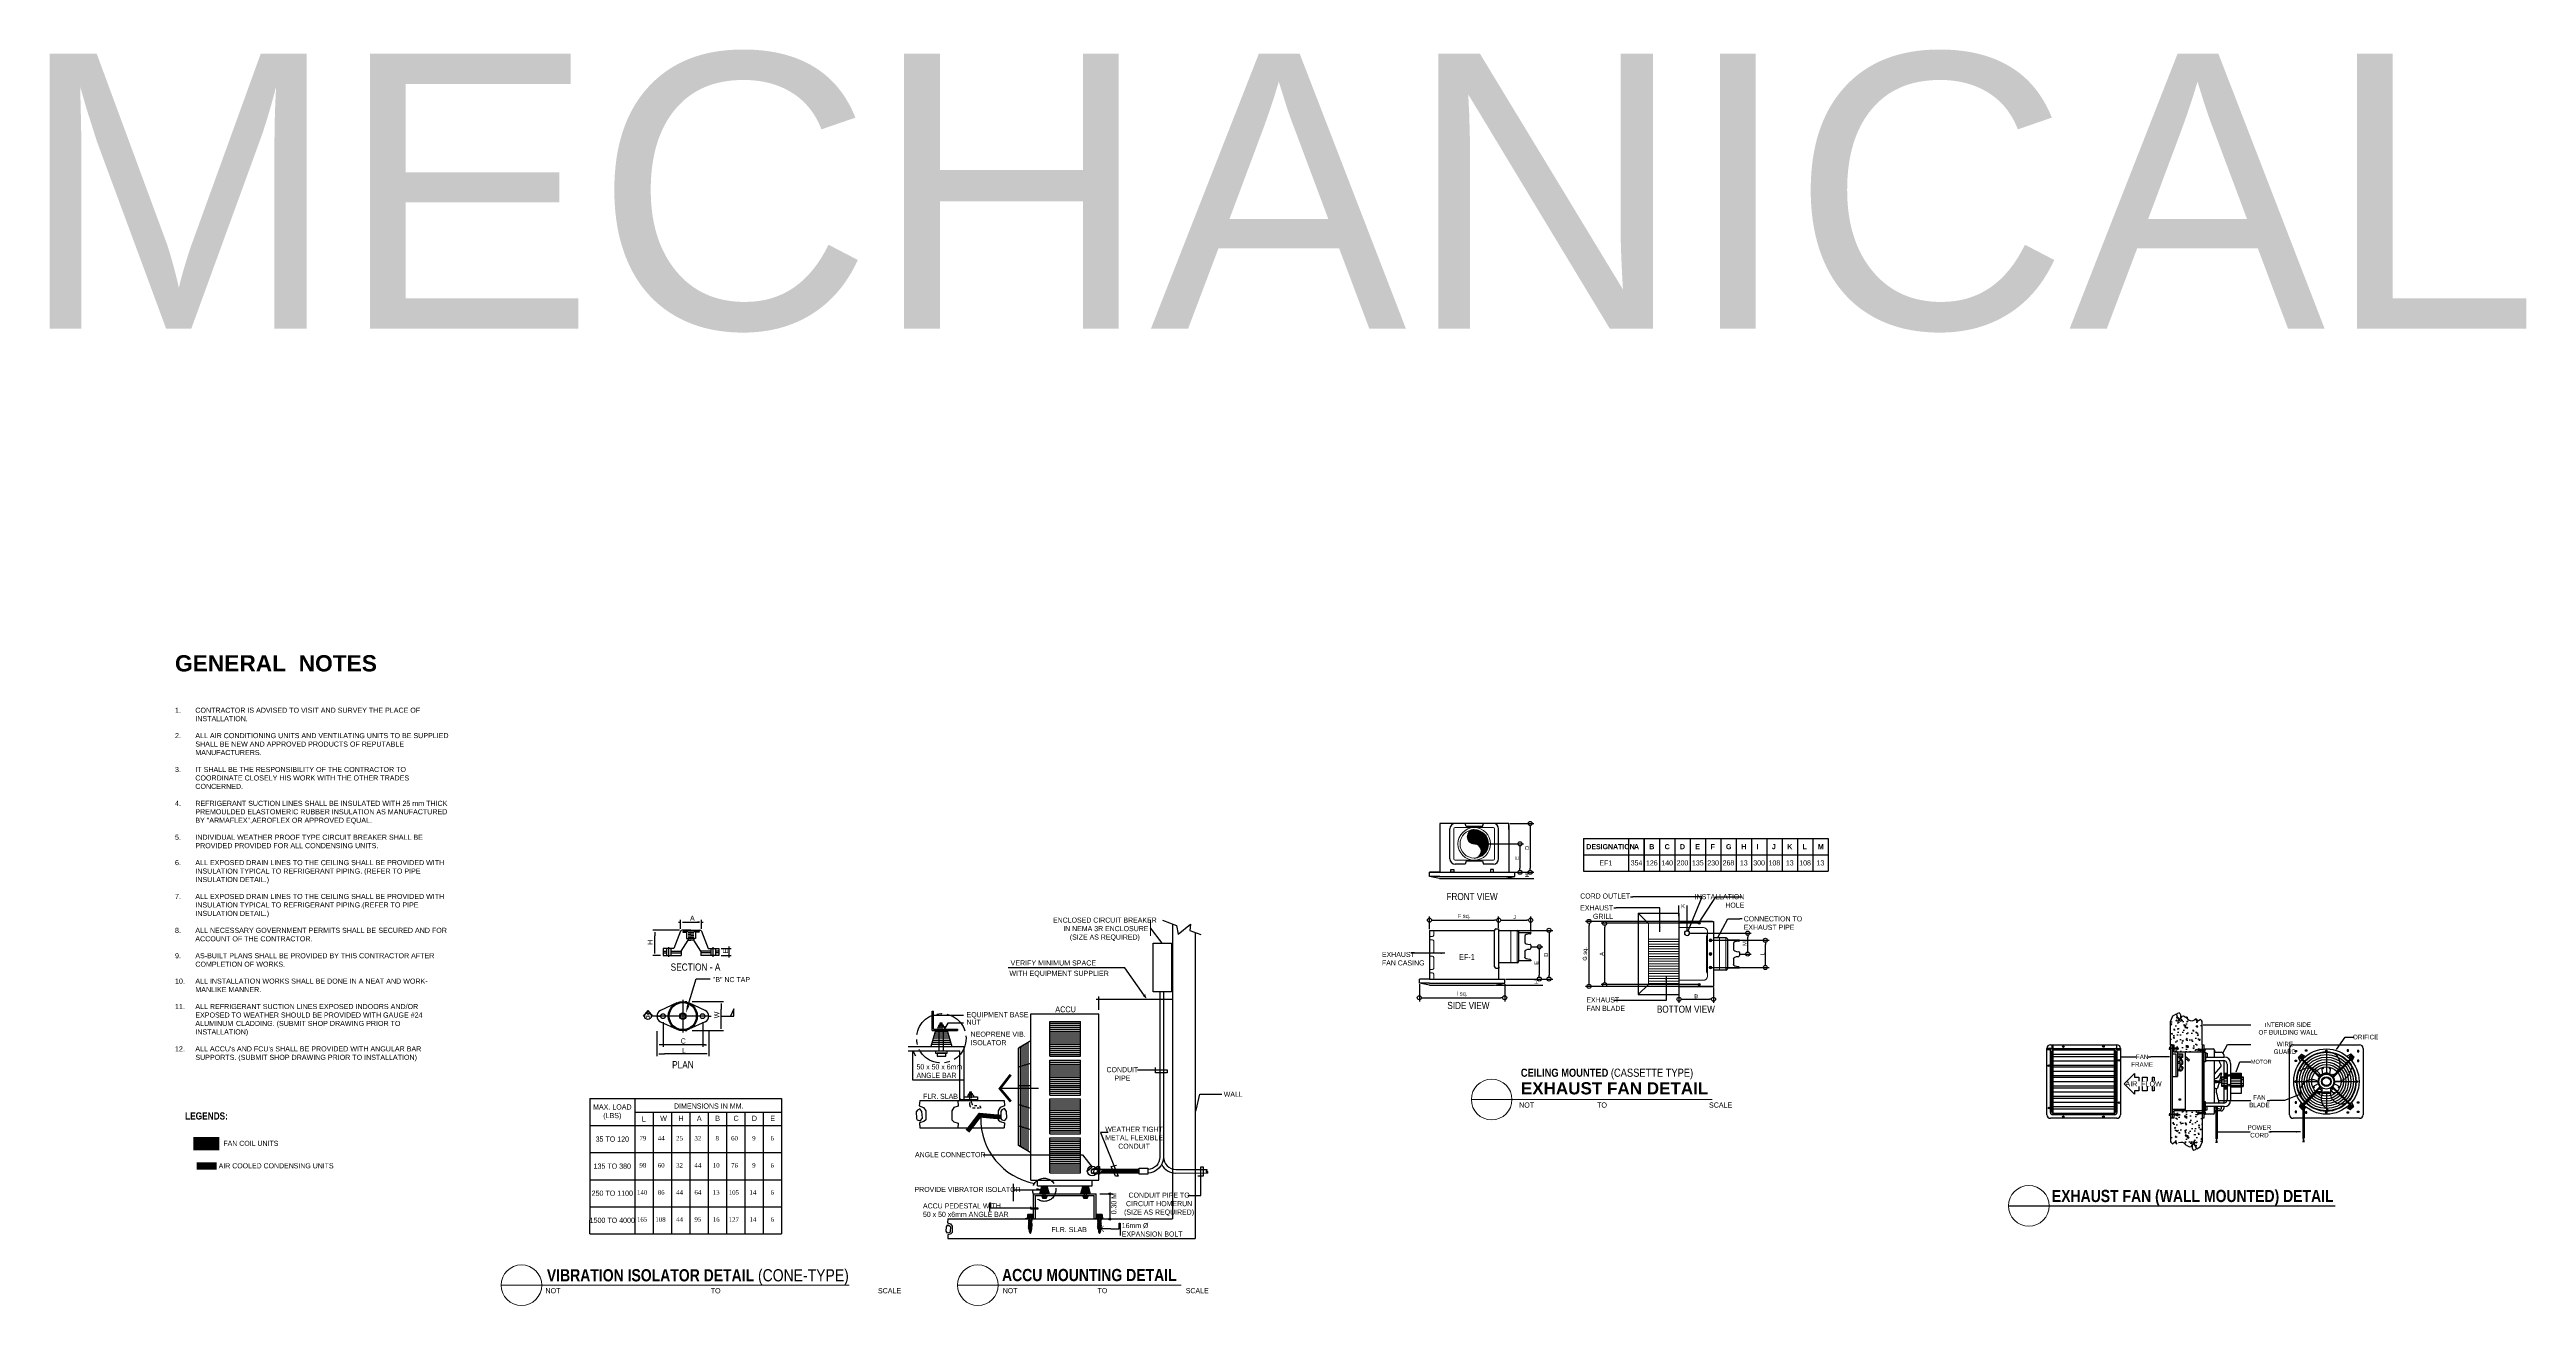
# Model space of a CAD drawing. Header units: metres. Extents: x -460 to 31334, y -1777 to 24987.
# Drawn here: x 1489.7 to 1611.6, y -716.4 to -654.6 of the extents above; entities that cross this region are included whole.
import ezdxf
from ezdxf import colors
from ezdxf.entities.mleader import LeaderData, LeaderLine
from ezdxf.math import Vec2, Vec3

# ---------------------------------------------------------------- set-up
doc = ezdxf.new("R2010")
doc.units = ezdxf.units.M
doc.header["$MEASUREMENT"] = 0
for name, pattern in [('CENTER', [2, 1.25, -0.25, 0.25, -0.25]), ('CENTER2', [1.125, 0.75, -0.125, 0.125, -0.125]), ('HIDDEN', [0.375, 0.25, -0.125]), ('HIDDEN2', [0.1875, 0.125, -0.0625]), ('HIDDENX2', [0.75, 0.5, -0.25])]:
    doc.linetypes.add(name, pattern=pattern)
doc.layers.get('Defpoints').update_dxf_attribs({"color": 2})
for name, color, linetype in [('-0ar', 8, 'Continuous'), ('AR', 8, 'Continuous'), ('AR-EX-COL-PATT', 174, 'Continuous'), ('DETAIL', 3, 'Continuous'), ('DETAILS', 4, 'Continuous'), ('DIMENSION', 8, 'Continuous'), ('LAYOUT', 6, 'Continuous'), ('P1', 1, 'Continuous'), ('SCR', 54, 'Continuous'), ('screw', 214, 'Continuous'), ('SUBDIVIDION', 2, 'Continuous'), ('TB-TEXT', 7, 'Continuous'), ('text', 3, 'Continuous')]:
    doc.layers.add(name, color=color, linetype=linetype)
for name, color, linetype, lineweight in [('.2', 2, 'Continuous', 20), ('chb wall', 7, 'Continuous', 9), ('E-WIRING-L', 6, 'Continuous', 40), ('GRIDLINES', 211, 'CENTER2', 0), ('L 1', 33, 'Continuous', 15), ('line1', 251, 'Continuous', 0), ('mech', 3, 'Continuous', 30), ('MECHANICAL', 5, 'Continuous', 30), ('txt 1', 121, 'Continuous', 20)]:
    doc.layers.add(name, color=color, linetype=linetype, lineweight=lineweight)
doc.layers.add('Text 2', color=1, linetype='Continuous', lineweight=30, true_color=0xff0000)
doc.styles.add('-00SWISS', font='swissck.ttf')
doc.styles.add('arb', font='arialbd.ttf')
doc.styles.add('ARIAL', font='arial.ttf', dxfattribs={"height": 0.7})
doc.styles.add('ARIAL NARROW', font='ARIALN.TTF')
doc.styles.add('ARIAL175', font='arial.ttf', dxfattribs={"height": 175})
doc.styles.add('ARN', font='ARIALNB.TTF')
doc.styles.add('AVANTSC-1', font='AVANTSC.SHX', dxfattribs={"width": 1.2, "height": 200})
doc.styles.add('ROMAN', font='times.ttf')
doc.styles.add('ROMANS', font='ROMANS.shx', dxfattribs={"height": 170})
doc.styles.get("Standard").update_dxf_attribs({"font": 'arial.ttf'})
doc.dimstyles.new('10', dxfattribs={"dimtxt": 0.03, "dimasz": 0.015, "dimexe": 0.0155, "dimexo": 0.0125, "dimgap": 0.00625, "dimtad": 1, "dimzin": 0, "dimdsep": 46, "dimtxsty": 'Standard', "dimblk": 'DOTBLANK', "dimcen": 0.09, "dimclrd": 256, "dimclre": 256, "dimadec": 0, "dimazin": 0, "dimtfac": 1, "dimtix": 1, "dimtofl": 0, "dimtmove": 0, "dimatfit": 3, "dimfxl": 1, "dimtolj": 1, "dimtzin": 0, "dimlwd": -1, "dimlwe": -1, "dimarcsym": 0})
doc.dimstyles.get("Standard").update_dxf_attribs({"dimtxt": 0.2, "dimasz": 0.2, "dimexe": 0.18, "dimexo": 0.05, "dimgap": 0.05, "dimtad": 1, "dimzin": 0, "dimdsep": 46, "dimtxsty": 'Standard', "dimblk": 'DOTBLANK', "dimcen": 0.09, "dimclrd": 256, "dimclre": 256, "dimaunit": 1, "dimadec": 6, "dimazin": 0, "dimtfac": 1, "dimtix": 1, "dimtofl": 0, "dimtmove": 0, "dimatfit": 3, "dimfxl": 1, "dimtolj": 1, "dimtzin": 0, "dimlwd": -1, "dimlwe": -1, "dimarcsym": 0})

# ---------------------------------------------------------------- blocks, each defined once
blk = doc.blocks.new('_DotBlank')
at = {"color": 0, "linetype": 'ByBlock', "lineweight": -2}
blk.add_line((-0.5, 0), (-1, 0), dxfattribs=at)
blk.add_circle((0, 0), 0.5, dxfattribs=at)
blk = doc.blocks.new('*D2078')
at = {"layer": 'Defpoints', "color": 0, "transparency": 16777216}
for p in [(1557.1, -700.57), (1561.3, -700.57), (1561.3, -701.29)]:
    blk.add_point(p, dxfattribs=at)
at = {"layer": 'DIMENSION', "transparency": 16777216}
for p, q in [((1557.1, -700.62), (1557.1, -701.47)), ((1557.3, -701.29), (1561.1, -701.29)), ((1561.3, -700.62), (1561.3, -701.47))]:
    blk.add_line(p, q, dxfattribs=at)
at = {"layer": 'DIMENSION', "transparency": 16777216, "xscale": 0.2, "yscale": 0.2, "zscale": 0.2, "rotation": 180}
blk.add_blockref('_DotBlank', (1557.1, -701.29), dxfattribs=at)
at = {"layer": 'DIMENSION', "transparency": 16777216, "xscale": 0.2, "yscale": 0.2, "zscale": 0.2}
blk.add_blockref('_DotBlank', (1561.3, -701.29), dxfattribs=at)
at = {"layer": 'DIMENSION', "color": 0, "transparency": 16777216, "insert": (1559.2, -701.11), "char_height": 0.2, "attachment_point": 5}
blk.add_mtext('\\A1;I sq.', dxfattribs=at)
blk = doc.blocks.new('*D2079')
at = {"layer": 'Defpoints', "color": 0, "transparency": 16777216}
for p in [(1557.6, -697.97), (1561, -697.47), (1561, -697.9)]:
    blk.add_point(p, dxfattribs=at)
at = {"layer": 'DIMENSION', "transparency": 16777216}
for p, q in [((1557.6, -697.92), (1557.6, -697.29)), ((1557.8, -697.47), (1560.8, -697.47)), ((1561, -697.85), (1561, -697.29))]:
    blk.add_line(p, q, dxfattribs=at)
at = {"layer": 'DIMENSION', "transparency": 16777216, "xscale": 0.2, "yscale": 0.2, "zscale": 0.2, "rotation": 180}
blk.add_blockref('_DotBlank', (1557.6, -697.47), dxfattribs=at)
at = {"layer": 'DIMENSION', "transparency": 16777216, "xscale": 0.2, "yscale": 0.2, "zscale": 0.2}
blk.add_blockref('_DotBlank', (1561, -697.47), dxfattribs=at)
at = {"layer": 'DIMENSION', "color": 0, "transparency": 16777216, "insert": (1559.3, -697.29), "char_height": 0.2, "attachment_point": 5}
blk.add_mtext('\\A1;F sq.', dxfattribs=at)
blk = doc.blocks.new('*D2080')
at = {"layer": 'Defpoints', "color": 0, "transparency": 16777216}
for p in [(1561, -697.9), (1562.58, -697.47), (1562.58, -698.07)]:
    blk.add_point(p, dxfattribs=at)
at = {"layer": 'DIMENSION', "transparency": 16777216}
for p, q in [((1561, -697.85), (1561, -697.29)), ((1561.2, -697.47), (1562.38, -697.47)), ((1562.58, -698.02), (1562.58, -697.29))]:
    blk.add_line(p, q, dxfattribs=at)
at = {"layer": 'DIMENSION', "transparency": 16777216, "xscale": 0.2, "yscale": 0.2, "zscale": 0.2, "rotation": 180}
blk.add_blockref('_DotBlank', (1561, -697.47), dxfattribs=at)
at = {"layer": 'DIMENSION', "transparency": 16777216, "xscale": 0.2, "yscale": 0.2, "zscale": 0.2}
blk.add_blockref('_DotBlank', (1562.58, -697.47), dxfattribs=at)
at = {"layer": 'DIMENSION', "color": 0, "transparency": 16777216, "insert": (1561.79, -697.31), "char_height": 0.2, "attachment_point": 5}
blk.add_mtext('\\A1;J', dxfattribs=at)
blk = doc.blocks.new('*D2081')
at = {"layer": 'Defpoints', "color": 0, "transparency": 16777216}
for p in [(1561.9, -697.97), (1562.26, -700.37), (1563.48, -700.37)]:
    blk.add_point(p, dxfattribs=at)
at = {"layer": 'DIMENSION', "transparency": 16777216}
for p, q in [((1561.95, -697.97), (1563.66, -697.97)), ((1563.48, -698.17), (1563.48, -700.17)), ((1562.31, -700.37), (1563.66, -700.37))]:
    blk.add_line(p, q, dxfattribs=at)
at = {"layer": 'DIMENSION', "transparency": 16777216, "xscale": 0.2, "yscale": 0.2, "zscale": 0.2}
for p, rotation in [((1563.48, -697.97), 90), ((1563.48, -700.37), 270)]:
    blk.add_blockref('_DotBlank', p, dxfattribs=dict(at, rotation=rotation))
at = {"layer": 'DIMENSION', "color": 0, "transparency": 16777216, "insert": (1563.33, -699.17), "char_height": 0.2, "attachment_point": 5, "rotation": 90}
blk.add_mtext('\\A1;D', dxfattribs=at)
blk = doc.blocks.new('*D2082')
at = {"layer": 'Defpoints', "color": 0, "transparency": 16777216}
for p in [(1562.58, -698.78), (1562.58, -700.37), (1563, -700.37)]:
    blk.add_point(p, dxfattribs=at)
at = {"layer": 'DIMENSION', "transparency": 16777216}
for p, q in [((1562.63, -698.78), (1563.18, -698.78)), ((1563, -698.98), (1563, -700.17)), ((1562.63, -700.37), (1563.18, -700.37))]:
    blk.add_line(p, q, dxfattribs=at)
at = {"layer": 'DIMENSION', "transparency": 16777216, "xscale": 0.2, "yscale": 0.2, "zscale": 0.2}
for p, rotation in [((1563, -698.78), 90), ((1563, -700.37), 270)]:
    blk.add_blockref('_DotBlank', p, dxfattribs=dict(at, rotation=rotation))
at = {"layer": 'DIMENSION', "color": 0, "transparency": 16777216, "insert": (1562.85, -699.57), "char_height": 0.2, "attachment_point": 5, "rotation": 90}
blk.add_mtext('\\A1;E', dxfattribs=at)
blk = doc.blocks.new('*D2083')
at = {"layer": 'Defpoints', "color": 0, "transparency": 16777216}
for p in [(1561.3, -700.37), (1563, -700.37), (1560.8, -700.67)]:
    blk.add_point(p, dxfattribs=at)
at = {"layer": 'DIMENSION', "transparency": 16777216}
for p, q in [((1561.35, -700.37), (1563.18, -700.37)), ((1560.85, -700.67), (1563.18, -700.67))]:
    blk.add_line(p, q, dxfattribs=at)
at = {"layer": 'DIMENSION', "color": 0, "transparency": 16777216, "insert": (1562.85, -700.52), "char_height": 0.2, "attachment_point": 5, "rotation": 90}
blk.add_mtext('\\A1;H', dxfattribs=at)
blk = doc.blocks.new('*D2084')
at = {"layer": 'Defpoints', "color": 0, "transparency": 16777216}
for p in [(1561.5, -692.71), (1561.86, -695.11), (1562.55, -695.11)]:
    blk.add_point(p, dxfattribs=at)
at = {"layer": 'DIMENSION', "transparency": 16777216}
for p, q in [((1561.55, -692.71), (1562.73, -692.71)), ((1562.55, -692.91), (1562.55, -694.91)), ((1561.91, -695.11), (1562.73, -695.11))]:
    blk.add_line(p, q, dxfattribs=at)
at = {"layer": 'DIMENSION', "transparency": 16777216, "xscale": 0.2, "yscale": 0.2, "zscale": 0.2}
for p, rotation in [((1562.55, -692.71), 90), ((1562.55, -695.11), 270)]:
    blk.add_blockref('_DotBlank', p, dxfattribs=dict(at, rotation=rotation))
at = {"layer": 'DIMENSION', "color": 0, "transparency": 16777216, "insert": (1562.4, -693.91), "char_height": 0.2, "attachment_point": 5, "rotation": 90}
blk.add_mtext('\\A1;D', dxfattribs=at)
blk = doc.blocks.new('*D2085')
at = {"layer": 'Defpoints', "color": 0, "transparency": 16777216}
for p in [(1559.8, -693.71), (1561.9, -695.11), (1562.05, -695.11)]:
    blk.add_point(p, dxfattribs=at)
at = {"layer": 'DIMENSION', "transparency": 16777216}
for p, q in [((1559.85, -693.71), (1562.23, -693.71)), ((1562.05, -693.91), (1562.05, -694.91)), ((1561.95, -695.11), (1562.23, -695.11))]:
    blk.add_line(p, q, dxfattribs=at)
at = {"layer": 'DIMENSION', "transparency": 16777216, "xscale": 0.2, "yscale": 0.2, "zscale": 0.2}
for p, rotation in [((1562.05, -693.71), 90), ((1562.05, -695.11), 270)]:
    blk.add_blockref('_DotBlank', p, dxfattribs=dict(at, rotation=rotation))
at = {"layer": 'DIMENSION', "color": 0, "transparency": 16777216, "insert": (1561.9, -694.41), "char_height": 0.2, "attachment_point": 5, "rotation": 90}
blk.add_mtext('\\A1;E', dxfattribs=at)
blk = doc.blocks.new('*D2086')
at = {"layer": 'Defpoints', "color": 0, "transparency": 16777216}
for p in [(1560.4, -695.41), (1560.9, -695.11), (1562.55, -695.11)]:
    blk.add_point(p, dxfattribs=at)
at = {"layer": 'DIMENSION', "transparency": 16777216}
for p, q in [((1560.45, -695.41), (1562.73, -695.41)), ((1560.95, -695.11), (1562.73, -695.11))]:
    blk.add_line(p, q, dxfattribs=at)
at = {"layer": 'DIMENSION', "color": 0, "transparency": 16777216, "insert": (1562.4, -695.26), "char_height": 0.2, "attachment_point": 5, "rotation": 90}
blk.add_mtext('\\A1;H', dxfattribs=at)
blk = doc.blocks.new('*D2087')
at = {"layer": 'Defpoints', "color": 0, "transparency": 16777216}
for p in [(1571.42, -698.46), (1574.12, -698.46), (1571.42, -699.8)]:
    blk.add_point(p, dxfattribs=at)
at = {"layer": 'DIMENSION', "transparency": 16777216}
for p, q in [((1571.47, -698.46), (1574.3, -698.46)), ((1574.12, -699.6), (1574.12, -698.66)), ((1571.47, -699.8), (1574.3, -699.8))]:
    blk.add_line(p, q, dxfattribs=at)
at = {"layer": 'DIMENSION', "transparency": 16777216, "xscale": 0.2, "yscale": 0.2, "zscale": 0.2}
for p, rotation in [((1574.12, -698.46), 90), ((1574.12, -699.8), 270)]:
    blk.add_blockref('_DotBlank', p, dxfattribs=dict(at, rotation=rotation))
at = {"layer": 'DIMENSION', "color": 0, "transparency": 16777216, "insert": (1573.97, -699.13), "char_height": 0.2, "attachment_point": 5, "rotation": 90}
blk.add_mtext('\\A1;L', dxfattribs=at)
blk = doc.blocks.new('*D2088')
at = {"layer": 'Defpoints', "color": 0, "transparency": 16777216}
for p in [(1565.45, -697.53), (1571.57, -697.53), (1571.57, -700.73)]:
    blk.add_point(p, dxfattribs=at)
at = {"layer": 'DIMENSION', "transparency": 16777216}
for p, q in [((1571.52, -697.53), (1565.27, -697.53)), ((1565.45, -700.53), (1565.45, -697.73)), ((1571.52, -700.73), (1565.27, -700.73))]:
    blk.add_line(p, q, dxfattribs=at)
at = {"layer": 'DIMENSION', "transparency": 16777216, "xscale": 0.2, "yscale": 0.2, "zscale": 0.2}
for p, rotation in [((1565.45, -697.53), 90), ((1565.45, -700.73), 270)]:
    blk.add_blockref('_DotBlank', p, dxfattribs=dict(at, rotation=rotation))
at = {"layer": 'DIMENSION', "color": 0, "transparency": 16777216, "insert": (1565.27, -699.13), "char_height": 0.2, "attachment_point": 5, "rotation": 90}
blk.add_mtext('\\A1;G sq.', dxfattribs=at)
blk = doc.blocks.new('*D2089')
at = {"layer": 'Defpoints', "color": 0, "transparency": 16777216}
for p in [(1566.22, -697.62), (1570.93, -697.62), (1570.93, -700.64)]:
    blk.add_point(p, dxfattribs=at)
at = {"layer": 'DIMENSION', "transparency": 16777216}
for p, q in [((1570.88, -697.62), (1566.04, -697.62)), ((1566.22, -700.44), (1566.22, -697.82)), ((1570.88, -700.64), (1566.04, -700.64))]:
    blk.add_line(p, q, dxfattribs=at)
at = {"layer": 'DIMENSION', "transparency": 16777216, "xscale": 0.2, "yscale": 0.2, "zscale": 0.2}
for p, rotation in [((1566.22, -697.62), 90), ((1566.22, -700.64), 270)]:
    blk.add_blockref('_DotBlank', p, dxfattribs=dict(at, rotation=rotation))
at = {"layer": 'DIMENSION', "color": 0, "transparency": 16777216, "insert": (1566.07, -699.13), "char_height": 0.2, "attachment_point": 5, "rotation": 90}
blk.add_mtext('\\A1;A', dxfattribs=at)
blk = doc.blocks.new('*D2090')
at = {"layer": 'Defpoints', "color": 0, "transparency": 16777216}
for p in [(1569.87, -701.02), (1571.57, -700.73), (1571.57, -701.36)]:
    blk.add_point(p, dxfattribs=at)
at = {"layer": 'DIMENSION', "transparency": 16777216}
for p, q in [((1569.87, -701.07), (1569.87, -701.54)), ((1570.07, -701.36), (1571.37, -701.36)), ((1571.57, -700.78), (1571.57, -701.54))]:
    blk.add_line(p, q, dxfattribs=at)
at = {"layer": 'DIMENSION', "transparency": 16777216, "xscale": 0.2, "yscale": 0.2, "zscale": 0.2, "rotation": 180}
blk.add_blockref('_DotBlank', (1569.87, -701.36), dxfattribs=at)
at = {"layer": 'DIMENSION', "transparency": 16777216, "xscale": 0.2, "yscale": 0.2, "zscale": 0.2}
blk.add_blockref('_DotBlank', (1571.57, -701.36), dxfattribs=at)
at = {"layer": 'DIMENSION', "color": 0, "transparency": 16777216, "insert": (1570.72, -701.21), "char_height": 0.2, "attachment_point": 5}
blk.add_mtext('\\A1;B', dxfattribs=at)
blk = doc.blocks.new('*D2091')
at = {"layer": 'Defpoints', "color": 0, "transparency": 16777216}
for p in [(1570.38, -698.11), (1573.25, -698.11), (1572.78, -699.14)]:
    blk.add_point(p, dxfattribs=at)
at = {"layer": 'DIMENSION', "transparency": 16777216}
for p, q in [((1570.43, -698.11), (1573.43, -698.11)), ((1572.83, -699.14), (1573.43, -699.14)), ((1573.25, -698.94), (1573.25, -698.31))]:
    blk.add_line(p, q, dxfattribs=at)
at = {"layer": 'DIMENSION', "transparency": 16777216, "xscale": 0.2, "yscale": 0.2, "zscale": 0.2}
for p, rotation in [((1573.25, -698.11), 90), ((1573.25, -699.14), 270)]:
    blk.add_blockref('_DotBlank', p, dxfattribs=dict(at, rotation=rotation))
at = {"layer": 'DIMENSION', "color": 0, "transparency": 16777216, "insert": (1573.1, -698.62), "char_height": 0.2, "attachment_point": 5, "rotation": 90}
blk.add_mtext('\\A1;M', dxfattribs=at)
blk = doc.blocks.new('*D2092')
at = {"layer": 'Defpoints', "color": 0, "transparency": 16777216}
for p in [(1570.27, -696.93), (1569.87, -697.33), (1570.27, -698.08)]:
    blk.add_point(p, dxfattribs=at)
at = {"layer": 'DIMENSION', "transparency": 16777216}
for p, q in [((1569.87, -697.28), (1569.87, -696.75)), ((1570.27, -698.03), (1570.27, -696.75))]:
    blk.add_line(p, q, dxfattribs=at)
at = {"layer": 'DIMENSION', "color": 0, "transparency": 16777216, "insert": (1570.07, -696.78), "char_height": 0.2, "attachment_point": 5}
blk.add_mtext('\\A1;K', dxfattribs=at)
blk = doc.blocks.new('AR')
at = {"const_width": 12}
blk.add_lwpolyline([(73, 63), (0, 0), (74, -59)], dxfattribs=at)
blk.add_lwpolyline([(263, 0), (0, 0)])
blk = doc.blocks.new('*D1473')
at = {"ltscale": 400, "transparency": 16777216}
for p, q in [((1383.49, -670.77), (1383.49, -670.96)), ((1383.51, -670.94), (1383.75, -670.94)), ((1383.76, -670.81), (1383.76, -670.96))]:
    blk.add_line(p, q, dxfattribs=at)
at = {"layer": 'Defpoints', "color": 0, "ltscale": 400, "transparency": 16777216}
for p in [(1383.49, -670.76), (1383.76, -670.8), (1383.76, -670.94)]:
    blk.add_point(p, dxfattribs=at)
at = {"ltscale": 400, "transparency": 16777216, "xscale": 0.015, "yscale": 0.015, "zscale": 0.015, "rotation": 180}
blk.add_blockref('_DotBlank', (1383.49, -670.94), dxfattribs=at)
at = {"ltscale": 400, "transparency": 16777216, "xscale": 0.015, "yscale": 0.015, "zscale": 0.015}
blk.add_blockref('_DotBlank', (1383.76, -670.94), dxfattribs=at)
at = {"color": 0, "ltscale": 400, "transparency": 16777216, "insert": (1383.63, -670.91), "char_height": 0.03, "width": 707.9037, "attachment_point": 5}
blk.add_mtext('\\A1;L2  {\\H0.7x;\\S1/5;} ', dxfattribs=at)

msp = doc.modelspace()

# ---------------------------------------------------------------- hatches: boundary and pattern name
at = {"transparency": 33554687}
h = msp.add_hatch(dxfattribs=at)
h.set_pattern_fill('AR-CONC', color=36, scale=0.003486, style=0)
h.set_pattern_definition([(50, (1570.6249, -711.03675), (0.635124, -0.055566), [0.066411, -0.730523]), (355, (1570.6249, -711.03675), (-0.122862, 0.666053), [0.053129, -0.584419]), (100.451, (1570.67784, -711.0414), (0.512264, 0.610484), [0.056441, -0.620849]), (46.1842, (1570.6249, -710.85966), (0.945023, -0.146566), [0.099617, -1.095785]), (96.6356, (1570.7037, -710.8719), (0.827627, 0.862563), [0.08466, -0.931273]), (351.184, (1570.6249, -710.8597), (0.82763, 0.862562), [0.079693, -0.876628]), (21, (1570.71346, -710.90393), (0.528553, -0.356513), [0.066411, -0.730523]), (326, (1570.71346, -710.9039), (0.215451, 0.642107), [0.053129, -0.584419]), (71.4514, (1570.7575, -710.93364), (0.744003, 0.285596), [0.056441, -0.620849]), (37.5, (1570.62491, -711.03675), (0.0107673, 0.2947718), [0, -0.577335, 0, -0.5932735, 0, -0.5866324]), (7.5, (1570.6249, -711.03675), (0.2329436, 0.349245), [0, -0.3382545, 0, -0.5640526, 0, -0.2235844]), (327.5, (1570.42745, -711.03675), (0.4726896, -0.0199713), [0, -0.2213707, 0, -0.6906766, 0, -0.916475]), (317.5, (1570.3389, -711.03675), (0.516401, 0.0886406), [0, -0.287782, 0, -0.45868, 0, -0.65083])])
h.paths.add_polyline_path([(1595.60999, -702.4443), (1595.51992, -702.35423), (1595.41036, -702.44615), (1595.30991, -702.32644), (1595.21583, -702.39232, -0.400399637), (1594.84862, -702.29063), (1594.68366, -702.1982), (1594.605, -702.219), (1594.55254, -702.31527), (1594.58281, -702.42827), (1594.58018, -702.45966), (1594.47219, -702.40931), (1594.42936, -702.29162), (1594.35746, -702.29162), (1594.35864, -702.17537), (1594.32394, -702.09958), (1594.15633, -702.19635), (1594.05741, -702.43353), (1594.05741, -703.60523), (1594.22172, -703.60523), (1594.22172, -703.97174), (1595.60999, -703.97174), (1595.60999, -703.60523)])
h = msp.add_hatch(dxfattribs=at)
h.set_pattern_fill('AR-CONC', color=36, scale=0.003486, style=0)
h.set_pattern_definition([(230, (1619.0425, -699.79253), (-0.635124, 0.055566), [0.066411, -0.730523]), (175, (1619.0425, -699.7925), (0.122862, -0.666053), [0.053129, -0.584419]), (280.451, (1618.98956, -699.7879), (-0.512264, -0.610484), [0.056441, -0.620849]), (226.1842, (1619.0425, -699.9696), (-0.945023, 0.146566), [0.099617, -1.095785]), (276.6356, (1618.9637, -699.9574), (-0.827627, -0.862563), [0.08466, -0.931273]), (171.184, (1619.0425, -699.9696), (-0.82763, -0.862562), [0.079693, -0.876628]), (201, (1618.95393, -699.92535), (-0.528553, 0.356513), [0.066411, -0.730523]), (146, (1618.95393, -699.92535), (-0.215451, -0.642107), [0.053129, -0.584419]), (251.4514, (1618.9099, -699.89564), (-0.744003, -0.285596), [0.056441, -0.620849]), (217.5, (1619.04248, -699.79253), (-0.0107673, -0.2947718), [0, -0.577335, 0, -0.5932735, 0, -0.5866324]), (187.5, (1619.04248, -699.79253), (-0.2329436, -0.349245), [0, -0.3382545, 0, -0.5640526, 0, -0.2235844]), (147.5, (1619.23995, -699.79253), (-0.4726896, 0.0199713), [0, -0.2213707, 0, -0.6906766, 0, -0.916475]), (137.5, (1619.3285, -699.79253), (-0.516401, -0.0886406), [0, -0.287782, 0, -0.45868, 0, -0.65083])])
h.paths.add_polyline_path([(1594.05741, -708.38499), (1594.14748, -708.47506), (1594.25703, -708.38313), (1594.35748, -708.50284), (1594.45157, -708.43696, -0.400399637), (1594.81877, -708.53866), (1594.98374, -708.63108), (1595.06239, -708.61028), (1595.11486, -708.51401), (1595.08458, -708.40102), (1595.08721, -708.36962), (1595.1952, -708.41998), (1595.23804, -708.53767), (1595.30993, -708.53767), (1595.30876, -708.65391), (1595.34346, -708.72971), (1595.51106, -708.63294), (1595.60999, -708.39575), (1595.60999, -707.22406), (1595.44567, -707.22406), (1595.44567, -706.85754), (1594.05741, -706.85754), (1594.05741, -707.22406)])
at = {"layer": 'DETAILS', "lineweight": 30, "transparency": 33554687}
msp.add_hatch(color=256, dxfattribs=at).paths.add_polyline_path([(1559.80022, -693.01386, 1), (1559.80022, -693.71386, -1), (1559.80022, -694.41386, 0.414213562), (1560.50022, -693.71386, 0.414213562)])
at = {"layer": 'MECHANICAL', "linetype": 'Continuous', "lineweight": 15, "transparency": 33554687}
h = msp.add_hatch(color=256, dxfattribs=at)
h.dxf.hatch_style = 1
h.set_gradient(color1=(0, 0, 255), color2=(255, 255, 0), name='CYLINDER')
h.paths.add_polyline_path([(1498.07042, -708.13904), (1496.79042, -708.13904), (1496.79042, -708.79904), (1498.07042, -708.79904)])
h = msp.add_hatch(color=256, dxfattribs=at)
h.dxf.hatch_style = 1
h.set_gradient(color1=(0, 0, 255), color2=(255, 255, 0), name='CYLINDER')
h.paths.add_polyline_path([(1497.93719, -709.39619), (1496.94719, -709.39619), (1496.94719, -709.75619), (1497.93719, -709.75619)])

# ---------------------------------------------------------------- linework, layer by layer
at = {"layer": '-0ar', "color": 1, "linetype": 'ByBlock', "transparency": 33554687}
for p, q in [((1520.70993, -697.96319, -8.3412), (1519.38788, -697.96319, -8.3412)), ((1519.4981, -698.05821, -8.3412), (1519.4981, -698.24503, -8.3412)), ((1520.66246, -697.56274, -8.3412), (1520.75748, -697.56274, -8.3412)), ((1520.75748, -697.89318, -8.3412), (1520.75748, -697.45251, -8.3412)), ((1520.75748, -697.89318, -8.3412), (1520.75748, -697.45251, -8.3412)), ((1520.85251, -697.56274, -8.3412), (1520.94753, -697.56274, -8.3412)), ((1520.85251, -697.56274, -8.3412), (1521.68515, -697.56274, -8.3412)), ((1521.68515, -697.56274, -8.3412), (1521.59012, -697.56274, -8.3412)), ((1521.78017, -697.89318, -8.3412), (1521.78017, -697.45251, -8.3412)), ((1521.78017, -697.89318, -8.3412), (1521.78017, -697.45251, -8.3412)), ((1521.78017, -697.56274, -8.3412), (1521.8752, -697.56274, -8.3412)), ((1519.77693, -699.21104, -8.3412), (1519.38788, -699.21104, -8.3412)), ((1519.4981, -698.9292, -8.3412), (1519.4981, -698.24503, -8.3412)), ((1519.4981, -699.11601, -8.3412), (1519.4981, -698.9292, -8.3412))]:
    msp.add_line(p, q, dxfattribs=at)
at = {"layer": '-0ar', "color": 4, "transparency": 33554687}
for p, q in [((1520.75748, -698.01196, -8.3412), (1520.42857, -698.86038, -8.3412)), ((1521.26883, -697.96319, -8.3412), (1520.82871, -697.96319, -8.3412)), ((1521.26883, -697.96319, -8.3412), (1521.70895, -697.96319, -8.3412)), ((1521.78017, -698.01196, -8.3412), (1522.10909, -698.86038, -8.3412)), ((1519.89571, -698.86038, -8.3412), (1519.89571, -699.21104, -8.3412)), ((1520.42857, -698.86038, -8.3412), (1519.89571, -698.86038, -8.3412)), ((1519.89571, -699.21104, -8.3412), (1520.77904, -699.21104, -8.3412)), ((1520.77904, -698.99109, -8.3412), (1521.13397, -698.45068, -8.3412)), ((1520.77904, -698.99109, -8.3412), (1520.77904, -699.21104, -8.3412)), ((1521.75862, -698.99109, -8.3412), (1521.40369, -698.45068, -8.3412)), ((1521.75862, -698.99109, -8.3412), (1521.75862, -699.21104, -8.3412)), ((1522.64195, -699.21104, -8.3412), (1521.75862, -699.21104, -8.3412)), ((1522.10909, -698.86038, -8.3412), (1522.64195, -698.86038, -8.3412)), ((1522.64195, -698.86038, -8.3412), (1522.64195, -699.21104, -8.3412)), ((1520.57027, -701.54377, -8.3412), (1519.76565, -701.91256, -8.3412)), ((1521.96991, -701.91256, -8.3412), (1521.16529, -701.54377, -8.3412)), ((1519.76565, -702.47314, -8.3412), (1520.57027, -702.84194, -8.3412)), ((1521.96991, -702.47314, -8.3412), (1521.16529, -702.84194, -8.3412))]:
    msp.add_line(p, q, dxfattribs=at)
at = {"layer": '-0ar', "color": 3, "transparency": 33554687}
for p, q in [((1520.86494, -698.02881, -8.3412), (1520.86494, -698.06283, -8.3412)), ((1521.11013, -698.02881, -8.3412), (1520.86494, -698.02881, -8.3412)), ((1520.86494, -698.06283, -8.3412), (1521.05224, -698.06283, -8.3412)), ((1521.05224, -698.06283, -8.3412), (1521.05224, -698.37924, -8.3412)), ((1521.11013, -697.96319, -8.3412), (1521.11013, -698.02881, -8.3412)), ((1521.42753, -697.96319, -8.3412), (1521.42753, -698.02881, -8.3412)), ((1521.42753, -698.02881, -8.3412), (1521.67272, -698.02881, -8.3412)), ((1521.67272, -698.06283, -8.3412), (1521.48542, -698.06283, -8.3412)), ((1521.48542, -698.06283, -8.3412), (1521.48542, -698.37924, -8.3412)), ((1521.67272, -698.02881, -8.3412), (1521.67272, -698.06283, -8.3412)), ((1519.89571, -698.99109, -8.3412), (1520.06306, -698.99109, -8.3412)), ((1519.89571, -699.07601, -8.3412), (1520.06306, -699.07601, -8.3412)), ((1520.06306, -698.86038, -8.3412), (1520.06306, -699.21104, -8.3412)), ((1520.28559, -698.86038, -8.3412), (1520.28559, -699.21104, -8.3412)), ((1520.28559, -698.99109, -8.3412), (1520.77904, -698.99109, -8.3412)), ((1520.28559, -699.07601, -8.3412), (1520.77904, -699.07601, -8.3412)), ((1521.05224, -698.37924, -8.3412), (1521.26883, -698.37924, -8.3412)), ((1521.13397, -698.37924, -8.3412), (1521.13397, -698.45068, -8.3412)), ((1521.13397, -698.45068, -8.3412), (1521.26883, -698.45068, -8.3412)), ((1521.48542, -698.37924, -8.3412), (1521.26883, -698.37924, -8.3412)), ((1521.40369, -698.45068, -8.3412), (1521.26883, -698.45068, -8.3412)), ((1521.40369, -698.37924, -8.3412), (1521.40369, -698.45068, -8.3412)), ((1522.25206, -698.99109, -8.3412), (1521.75862, -698.99109, -8.3412)), ((1522.25206, -699.07601, -8.3412), (1521.75862, -699.07601, -8.3412)), ((1522.25206, -698.86038, -8.3412), (1522.25206, -699.21104, -8.3412)), ((1522.4746, -698.86038, -8.3412), (1522.4746, -699.21104, -8.3412)), ((1522.64195, -698.99109, -8.3412), (1522.4746, -698.99109, -8.3412)), ((1522.64195, -699.07601, -8.3412), (1522.4746, -699.07601, -8.3412))]:
    msp.add_line(p, q, dxfattribs=at)
at = {"layer": '-0ar', "color": 1, "transparency": 33554687}
for p, q in [((1521.13478, -697.99883, -8.3412), (1521.26883, -697.99883, -8.3412)), ((1521.13478, -698.07167, -8.3412), (1521.26883, -698.07167, -8.3412)), ((1521.13478, -698.15817, -8.3412), (1521.26883, -698.15817, -8.3412)), ((1521.40287, -697.99883, -8.3412), (1521.26883, -697.99883, -8.3412)), ((1521.40287, -698.07167, -8.3412), (1521.26883, -698.07167, -8.3412)), ((1521.40287, -698.15817, -8.3412), (1521.26883, -698.15817, -8.3412)), ((1521.13478, -698.23784, -8.3412), (1521.26883, -698.23784, -8.3412)), ((1521.13478, -698.31978, -8.3412), (1521.26883, -698.31978, -8.3412)), ((1521.40287, -698.23784, -8.3412), (1521.26883, -698.23784, -8.3412)), ((1521.40287, -698.31978, -8.3412), (1521.26883, -698.31978, -8.3412)), ((1522.76073, -698.86038, -8.3412), (1523.23991, -698.86038, -8.3412)), ((1522.76073, -699.21104, -8.3412), (1523.23991, -699.21104, -8.3412)), ((1523.12968, -698.77048, -8.3412), (1523.12968, -699.30094, -8.3412)), ((1520.98656, -701.47883, -8.3412), (1521.05786, -701.47883, -8.3412)), ((1521.3358, -701.47883, -8.3412), (1522.86708, -701.47883, -8.3412)), ((1522.75685, -701.57386, -8.3412), (1522.75685, -701.85076, -8.3412)), ((1519.59124, -702.93495, -8.3412), (1519.59124, -704.16419, -8.3412)), ((1519.89412, -702.19285, -8.3412), (1519.89412, -702.21587, -8.3412)), ((1519.89957, -702.49781, -8.3412), (1519.89957, -703.71093, -8.3412)), ((1520.98656, -702.90687, -8.3412), (1521.05786, -702.90687, -8.3412)), ((1521.3358, -702.90687, -8.3412), (1522.86708, -702.90687, -8.3412)), ((1521.84144, -702.19285, -8.3412), (1521.84144, -702.21587, -8.3412)), ((1521.8469, -702.49781, -8.3412), (1521.8469, -703.71093, -8.3412)), ((1522.15522, -702.93495, -8.3412), (1522.15522, -704.16419, -8.3412)), ((1522.75685, -702.53494, -8.3412), (1522.75685, -701.85076, -8.3412)), ((1522.75685, -702.81185, -8.3412), (1522.75685, -702.53494, -8.3412)), ((1519.68627, -704.05396, -8.3412), (1519.961, -704.05396, -8.3412)), ((1521.98943, -703.6007, -8.3412), (1519.70952, -703.6007, -8.3412)), ((1519.80455, -703.6007, -8.3412), (1519.70952, -703.6007, -8.3412)), ((1521.78547, -704.05396, -8.3412), (1519.961, -704.05396, -8.3412)), ((1522.0602, -704.05396, -8.3412), (1521.78547, -704.05396, -8.3412)), ((1521.94192, -703.6007, -8.3412), (1522.03695, -703.6007, -8.3412))]:
    msp.add_line(p, q, dxfattribs=at)
at = {"layer": '-0ar', "color": 1, "linetype": 'HIDDEN', "transparency": 33554687}
for p, q in [((1520.17243, -699.02677, -8.3412), (1520.17243, -698.80538, -8.3412)), ((1520.17243, -699.07283, -8.3412), (1520.17243, -699.03717, -8.3412)), ((1520.17243, -699.26735, -8.3412), (1520.17243, -699.08025, -8.3412)), ((1522.36523, -699.02677, -8.3412), (1522.36523, -698.80538, -8.3412)), ((1522.36523, -699.07283, -8.3412), (1522.36523, -699.03717, -8.3412)), ((1522.36523, -699.26735, -8.3412), (1522.36523, -699.08025, -8.3412))]:
    msp.add_line(p, q, dxfattribs=at)
at = {"layer": '-0ar', "color": 5, "linetype": 'ByBlock', "transparency": 33554687}
for p, q in [((1521.13768, -701.64555, -8.3412), (1521.53188, -700.35578, -8.3412)), ((1521.53188, -700.35578, -8.3412), (1522.22001, -700.35578, -8.3412)), ((1519.58579, -702.19285, -8.3412), (1519.31722, -702.19369, -8.3412)), ((1519.58579, -702.19285, -8.3412), (1519.65598, -702.19285, -8.3412)), ((1519.58579, -702.19285, -8.3412), (1519.58579, -702.19285, -8.3412)), ((1519.6882, -702.19285, -8.3412), (1519.80716, -702.19285, -8.3412)), ((1522.14977, -702.19285, -8.3412), (1522.25745, -702.19285, -8.3412)), ((1522.25745, -702.19285, -8.3412), (1522.26407, -702.19285, -8.3412)), ((1522.76969, -702.19285, -8.3412), (1523.37475, -702.19285, -8.3412))]:
    msp.add_line(p, q, dxfattribs=at)
at = {"layer": '-0ar', "linetype": 'ByBlock', "transparency": 33554687}
for p, q in [((1520.86778, -701.38362, -8.3412), (1520.86778, -703.00209, -8.3412)), ((1522.14977, -702.19285, -8.3412), (1519.58579, -702.19285, -8.3412))]:
    msp.add_line(p, q, dxfattribs=at)
at = {"layer": '-0ar', "color": 8, "transparency": 33554687}
for p, q in [((1519.15422, -701.91645, -8.3412), (1518.92479, -702.19385, -8.3412)), ((1518.99179, -702.19385, -8.3412), (1518.92479, -702.19385, -8.3412)), ((1519.15422, -701.91645, -8.3412), (1519.38331, -702.19343, -8.3412)), ((1519.42581, -702.19385, -8.3412), (1519.31666, -702.19385, -8.3412)), ((1516.28902, -706.24768, -16.6824), (1516.28902, -712.24399, -16.6824)), ((1516.28902, -706.24768, -16.6824), (1518.50987, -706.24768, -16.6824)), ((1518.50987, -706.24768, -16.6824), (1518.50987, -712.24399, -16.6824)), ((1518.50987, -706.24768, -16.6824), (1518.50987, -712.24399, -16.6824)), ((1518.50987, -706.24768, -16.6824), (1525.72694, -706.24768, -16.6824)), ((1525.72694, -706.24768, -16.6824), (1525.72694, -712.24399, -16.6824)), ((1516.28902, -707.58019, -16.6824), (1525.72694, -707.58019, -16.6824)), ((1518.50987, -706.91394, -16.6824), (1525.72694, -706.91394, -16.6824)), ((1519.41182, -706.91394, -16.6824), (1519.41182, -712.24399, -16.6824)), ((1520.31398, -706.91394, -16.6824), (1520.31398, -712.24399, -16.6824)), ((1521.21614, -706.91394, -16.6824), (1521.21614, -712.24399, -16.6824)), ((1522.1183, -706.91394, -16.6824), (1522.1183, -712.24399, -16.6824)), ((1523.02046, -706.91394, -16.6824), (1523.02046, -712.24399, -16.6824)), ((1523.92262, -706.91394, -16.6824), (1523.92262, -712.24399, -16.6824)), ((1524.82478, -706.91394, -16.6824), (1524.82478, -712.24399, -16.6824)), ((1516.28902, -708.91271, -16.6824), (1518.50987, -708.91271, -16.6824)), ((1518.50987, -708.91271, -16.6824), (1525.72694, -708.91271, -16.6824)), ((1516.28902, -710.24522, -16.6824), (1518.50987, -710.24522, -16.6824)), ((1518.50987, -710.24522, -16.6824), (1525.72694, -710.24522, -16.6824)), ((1516.28902, -711.57773, -16.6824), (1518.50987, -711.57773, -16.6824)), ((1516.28902, -712.91024, -16.6824), (1516.28902, -712.24399, -16.6824)), ((1518.50987, -711.57773, -16.6824), (1525.72694, -711.57773, -16.6824)), ((1518.50987, -712.24399, -16.6824), (1518.50987, -712.91024, -16.6824)), ((1518.50987, -712.24399, -16.6824), (1518.50987, -712.91024, -16.6824)), ((1519.41182, -712.24399, -16.6824), (1519.41182, -712.91024, -16.6824)), ((1520.31398, -712.24399, -16.6824), (1520.31398, -712.91024, -16.6824)), ((1521.21614, -712.24399, -16.6824), (1521.21614, -712.91024, -16.6824)), ((1522.1183, -712.24399, -16.6824), (1522.1183, -712.91024, -16.6824)), ((1523.02046, -712.24399, -16.6824), (1523.02046, -712.91024, -16.6824)), ((1523.92262, -712.24399, -16.6824), (1523.92262, -712.91024, -16.6824)), ((1524.82478, -712.24399, -16.6824), (1524.82478, -712.91024, -16.6824)), ((1525.72694, -712.24399, -16.6824), (1525.72694, -712.91024, -16.6824)), ((1516.28902, -712.91024, -16.6824), (1518.50987, -712.91024, -16.6824)), ((1518.50987, -712.91024, -16.6824), (1525.72694, -712.91024, -16.6824))]:
    msp.add_line(p, q, dxfattribs=at)
at = {"layer": '-0ar', "color": 3, "linetype": 'ByBlock', "transparency": 33554687}
for p, q in [((1523.37475, -701.83263, -8.3412), (1523.21711, -702.19527, -8.3412)), ((1523.37475, -702.19527, -8.3412), (1523.37475, -701.83263, -8.3412))]:
    msp.add_line(p, q, dxfattribs=at)
at = {"layer": '-0ar', "color": 4, "transparency": 33554687}
for centre, radius in [((1520.86778, -702.19285, -8.3412), 0.71402), ((1520.86778, -702.19285, -8.3412), 0.66449), ((1519.89412, -702.19285, -8.3412), 0.11916), ((1520.86778, -702.19285, -8.3412), 0.15541), ((1520.86778, -702.19285, -8.3412), 0.11916), ((1521.84144, -702.19285, -8.3412), 0.11916)]:
    msp.add_circle(centre, radius, dxfattribs=at)
at = {"layer": '-0ar', "color": 8, "transparency": 33554687}
msp.add_circle((1519.15422, -702.19385, -8.3412), 0.16244, dxfattribs=at)
at = {"layer": '-0ar', "color": 4, "transparency": 33554687}
for centre, radius, start, end in [((1520.82871, -698.03958, -8.3412), 0.07639, 90, 158.8096541), ((1521.70895, -698.03958, -8.3412), 0.07639, 21.1903459, 90), ((1519.89412, -702.19285, -8.3412), 0.30833, 114.6243185, 245.3756815), ((1521.84144, -702.19285, -8.3412), 0.30833, 294.6243185, 65.3756815)]:
    msp.add_arc(centre, radius, start, end, dxfattribs=at)
at = {"layer": '-0ar', "color": 5, "linetype": 'ByBlock', "transparency": 33554687}
msp.add_solid([(1521.20144, -701.66503, -8.3412), (1521.02077, -702.02808, -8.3412), (1521.07393, -701.62606, -8.3412)], dxfattribs=at)
at = {"layer": '.2', "transparency": 33554687}
for centre in [(1560.65689, -706.29807, 8.3412), (1512.93064, -715.43769), (1535.38236, -715.43769)]:
    msp.add_circle(centre, 1, dxfattribs=at)
at = {"color": 1, "linetype": 'ByBlock', "transparency": 33554687}
for p, q in [((1543.54994, -701.15056, -8.3412), (1542.60472, -699.80896, -8.3412)), ((1544.95053, -701.36841, -8.3412), (1541.19982, -701.36841, -8.3412)), ((1541.34035, -701.87575, -8.3412), (1541.34035, -701.22787, -8.3412))]:
    msp.add_line(p, q, dxfattribs=at)
at = {"color": 36, "transparency": 33554687}
for p, q in [((1594.15633, -702.19635), (1594.05741, -702.43353)), ((1594.05741, -703.60523), (1594.05741, -702.43353)), ((1594.32394, -702.09958), (1594.15633, -702.19635)), ((1594.34005, -702.12749), (1594.32394, -702.09958)), ((1594.39156, -702.07034), (1594.33708, -702.11983)), ((1594.33708, -702.11983), (1594.38019, -702.23091)), ((1594.35746, -702.29162), (1594.37078, -702.20667)), ((1594.42936, -702.29162), (1594.35746, -702.29162)), ((1594.38019, -702.23091), (1594.42556, -702.27388)), ((1594.42556, -702.27388), (1594.49019, -702.37666)), ((1594.47219, -702.40931), (1594.42936, -702.29162)), ((1594.58018, -702.45966), (1594.47219, -702.40931)), ((1594.605, -702.219), (1594.55116, -702.31012)), ((1594.55254, -702.31527), (1594.58281, -702.42827)), ((1594.58281, -702.42827), (1594.58018, -702.45966)), ((1594.68366, -702.1982), (1594.605, -702.219)), ((1594.84855, -702.29059), (1594.68366, -702.1982)), ((1594.84718, -702.23819), (1594.83586, -702.24848)), ((1594.83586, -702.24848), (1594.84482, -702.27158)), ((1594.84482, -702.27158), (1594.85425, -702.28051)), ((1594.85425, -702.28051), (1594.86769, -702.30188)), ((1595.30991, -702.32644), (1595.21583, -702.39232)), ((1595.41036, -702.44615), (1595.30991, -702.32644)), ((1595.51992, -702.35423), (1595.41036, -702.44615)), ((1595.60999, -702.4443), (1595.51992, -702.35423)), ((1595.60999, -703.60523), (1595.60999, -702.4443)), ((1594.05741, -707.22406), (1594.05741, -708.38499)), ((1594.35748, -707.87236), (1594.45157, -707.80647)), ((1594.8009, -707.89764), (1594.78626, -707.87436)), ((1594.81117, -707.90737), (1594.8009, -707.89764)), ((1594.82093, -707.93252), (1594.81117, -707.90737)), ((1595.60999, -707.22406), (1595.60999, -708.39575)), ((1594.05741, -708.38499), (1594.14748, -708.47506)), ((1594.14748, -708.47506), (1594.25703, -708.38313)), ((1594.25703, -708.38313), (1594.35748, -708.50284)), ((1594.80859, -707.94372), (1594.82093, -707.93252)), ((1594.81884, -708.5387), (1594.98374, -708.63108)), ((1594.98374, -708.63108), (1595.06239, -708.61028)), ((1595.06239, -708.61028), (1595.11624, -708.51917)), ((1595.08458, -708.40102), (1595.08721, -708.36962)), ((1595.11486, -708.51401), (1595.08458, -708.40102)), ((1595.08721, -708.36962), (1595.1952, -708.41998)), ((1595.24184, -708.55541), (1595.1772, -708.45262)), ((1595.1952, -708.41998), (1595.23804, -708.53767)), ((1595.23804, -708.53767), (1595.30993, -708.53767)), ((1595.28721, -708.59837), (1595.24184, -708.55541)), ((1595.27583, -708.75894), (1595.33031, -708.70945)), ((1595.33031, -708.70945), (1595.28721, -708.59837)), ((1595.30993, -708.53767), (1595.29661, -708.62262)), ((1595.32734, -708.7018), (1595.34346, -708.72971)), ((1595.34346, -708.72971), (1595.51106, -708.63294)), ((1595.51106, -708.63294), (1595.60999, -708.39575))]:
    msp.add_line(p, q, dxfattribs=at)
at = {"color": 131, "transparency": 33554687}
for p, q in [((1587.97082, -707.04975), (1587.97082, -703.77954)), ((1588.14513, -703.60523), (1591.41549, -703.60523)), ((1591.5898, -703.77954), (1591.5898, -707.04975)), ((1594.05741, -703.60523), (1594.05741, -707.22406)), ((1594.05741, -703.60523), (1594.13956, -703.60523)), ((1594.13956, -703.60523), (1594.13956, -707.22406)), ((1594.13956, -703.60523), (1594.22172, -703.60523)), ((1594.13956, -703.60523), (1594.13956, -707.22406)), ((1594.13956, -704.0539), (1594.31218, -704.0539)), ((1594.22172, -703.60523), (1594.22172, -703.97174)), ((1595.60999, -703.97174), (1594.22172, -703.97174)), ((1594.31218, -704.0539), (1594.31218, -705.16371)), ((1594.39434, -703.97174), (1594.39434, -705.16371)), ((1595.60999, -703.60523), (1595.60999, -707.22406)), ((1595.60999, -703.60523), (1595.69215, -703.60523)), ((1595.69215, -703.60523), (1595.69215, -707.22406)), ((1599.9076, -707.04975), (1599.9076, -703.77954)), ((1600.08191, -703.60523), (1603.35213, -703.60523)), ((1603.52644, -703.77954), (1603.52644, -707.04975)), ((1591.41549, -707.22406), (1588.14513, -707.22406)), ((1594.22172, -707.22406), (1594.05741, -707.22406)), ((1594.13956, -706.77813), (1594.77243, -706.77813)), ((1595.60999, -706.86029), (1594.22172, -706.86029)), ((1594.22172, -706.86029), (1594.22172, -707.22406)), ((1595.69215, -707.22406), (1595.60999, -707.22406)), ((1603.35213, -707.22406), (1600.08191, -707.22406))]:
    msp.add_line(p, q, dxfattribs=at)
at = {"color": 180, "transparency": 33554687}
for p, q in [((1588.23527, -703.77954), (1587.97082, -703.77954)), ((1588.14513, -703.84926), (1587.97082, -703.84926)), ((1588.14513, -706.94517), (1588.14513, -703.84926)), ((1588.21485, -703.77954), (1591.31091, -703.77954)), ((1588.21485, -706.9103), (1588.21485, -703.91898)), ((1588.21485, -703.91898), (1588.21485, -704.39429)), ((1588.23527, -703.77954), (1588.23527, -703.60523)), ((1588.28457, -703.77954), (1588.28457, -703.60523)), ((1588.28457, -703.84926), (1591.27604, -703.84926)), ((1588.28457, -706.98003), (1588.28457, -703.84926)), ((1591.27604, -703.84926), (1591.27604, -706.98003)), ((1591.31091, -703.77954), (1591.34577, -703.77954)), ((1591.34577, -703.77954), (1591.5898, -703.77954)), ((1591.34577, -703.91898), (1591.34577, -706.9103)), ((1591.41549, -703.77954), (1591.41549, -703.60523)), ((1591.41549, -703.84926), (1591.41549, -706.9103)), ((1591.41549, -703.84926), (1591.5898, -703.84926)), ((1591.41549, -703.88412), (1591.41549, -706.94517)), ((1595.69215, -703.80873), (1596.14667, -703.80873)), ((1595.69215, -707.02193), (1595.69215, -703.80873)), ((1595.69215, -704.41207), (1595.69215, -704.06491)), ((1596.21639, -704.2063), (1596.21639, -703.87846)), ((1600.44715, -704.42935), (1600.34378, -704.24242)), ((1600.34785, -704.21358), (1600.48061, -704.08082)), ((1600.69145, -704.17739), (1600.50945, -704.07675)), ((1602.73036, -704.16715), (1602.9102, -704.0677)), ((1602.93904, -704.07176), (1603.0718, -704.20453)), ((1602.97551, -704.41486), (1603.07587, -704.23336)), ((1596.21639, -706.47494), (1596.21639, -704.38061)), ((1596.21639, -706.9522), (1596.21639, -706.64924)), ((1600.48586, -706.44742), (1600.39016, -706.62049)), ((1600.52699, -706.78209), (1600.39423, -706.64932)), ((1600.73503, -706.68706), (1600.55583, -706.78616)), ((1602.69976, -706.68685), (1602.8824, -706.78785)), ((1602.91124, -706.78378), (1603.044, -706.65101)), ((1602.95029, -706.44537), (1603.04807, -706.62218)), ((1591.31091, -707.04975), (1588.24971, -707.04975)), ((1591.27604, -706.98003), (1588.28457, -706.98003)), ((1596.14667, -707.02193), (1595.69215, -707.02193))]:
    msp.add_line(p, q, dxfattribs=at)
at = {"color": 54, "transparency": 33554687}
for p, q in [((1588.28457, -704.05843), (1591.27604, -704.05843)), ((1588.28457, -704.18512), (1591.27604, -704.18512)), ((1596.21639, -703.97174), (1596.54366, -703.97174)), ((1596.66567, -704.09376), (1596.66567, -704.2063)), ((1588.28457, -704.60346), (1591.27604, -704.60346)), ((1588.28457, -704.6953), (1591.27604, -704.6953)), ((1588.28457, -705.11364), (1591.27604, -705.11364)), ((1588.28457, -705.20547), (1591.27604, -705.20547)), ((1596.66567, -704.38096), (1596.66567, -706.47494)), ((1596.66567, -705.17703), (1596.66567, -705.65226)), ((1588.28457, -705.62381), (1591.27604, -705.62381)), ((1588.28457, -705.71565), (1591.27604, -705.71565)), ((1588.28457, -706.13399), (1591.27604, -706.13399)), ((1588.28457, -706.22582), (1591.27604, -706.22582)), ((1588.28457, -706.64416), (1591.27604, -706.64416)), ((1596.66567, -706.64924), (1596.66567, -706.73827)), ((1591.27604, -706.77086), (1588.28457, -706.77086)), ((1596.27693, -706.86029), (1596.21639, -706.86029)), ((1596.54366, -706.86029), (1596.34185, -706.86029))]:
    msp.add_line(p, q, dxfattribs=at)
at = {"color": 214, "transparency": 33554687}
for p, q in [((1594.05723, -703.75607), (1594.05741, -703.75607)), ((1594.05741, -703.8209), (1594.05723, -703.8209)), ((1594.05723, -707.00976), (1594.05741, -707.00976)), ((1594.05741, -707.07459), (1594.05723, -707.07459))]:
    msp.add_line(p, q, dxfattribs=at)
at = {"transparency": 33554687}
msp.add_line((1594.22172, -703.97174), (1594.22172, -703.60523), dxfattribs=at)
at = {"color": 33, "transparency": 33554687}
for p, q in [((1594.39434, -704.0539), (1594.50897, -704.0539)), ((1594.39434, -704.12981), (1594.50897, -704.18326)), ((1594.39434, -704.20344), (1594.50897, -704.2569)), ((1594.50897, -704.0539), (1594.50897, -704.39681)), ((1594.50897, -704.0539), (1594.6407, -704.0539)), ((1594.6407, -704.22273), (1594.55875, -704.27004)), ((1594.6407, -704.0539), (1594.6407, -704.22273)), ((1594.77243, -703.97174), (1594.77243, -706.86029)), ((1594.97864, -704.35814), (1594.77243, -704.1851)), ((1595.69215, -703.97174), (1595.77964, -703.97174)), ((1595.77964, -703.97174), (1595.77964, -704.06491)), ((1595.77964, -704.01833), (1595.84944, -704.01833)), ((1595.77964, -704.06491), (1595.77964, -704.44693)), ((1595.77964, -704.06491), (1595.77964, -704.12437)), ((1595.77964, -704.2063), (1596.69426, -704.2063)), ((1595.84944, -704.01833), (1595.84944, -704.10125)), ((1595.84944, -704.10125), (1595.84944, -704.2063)), ((1600.50651, -704.09906), (1600.38529, -704.22001)), ((1601.36352, -705.19763), (1600.38529, -704.22001)), ((1601.42675, -705.19237), (1600.41956, -704.18581)), ((1600.60224, -704.19501), (1600.50651, -704.09906)), ((1600.60224, -704.19501), (1600.51543, -704.28162)), ((1602.0075, -705.19264), (1603.0173, -704.18051)), ((1602.07069, -705.19792), (1603.05274, -704.21587)), ((1602.83384, -704.1929), (1602.93156, -704.09496)), ((1602.83384, -704.1929), (1602.91959, -704.27845)), ((1602.93156, -704.09496), (1603.05274, -704.21587)), ((1594.50897, -704.44203), (1594.39434, -704.44203)), ((1594.39434, -704.50891), (1594.50897, -704.50891)), ((1594.39434, -704.81483), (1594.50897, -704.81483)), ((1594.50897, -704.89296), (1594.39434, -704.89296)), ((1594.49089, -704.43332), (1594.49089, -704.40552)), ((1594.49089, -704.76448), (1594.49089, -704.73668)), ((1594.49961, -704.39681), (1594.50897, -704.39681)), ((1594.50897, -704.44203), (1594.49961, -704.44203)), ((1594.49961, -704.72796), (1594.50897, -704.72796)), ((1594.50897, -704.77319), (1594.49961, -704.77319)), ((1594.50897, -704.44203), (1594.50897, -704.72796)), ((1594.50897, -704.77319), (1594.50897, -704.89296)), ((1594.55875, -704.27004), (1594.64764, -704.40212)), ((1594.64764, -704.55593), (1594.56283, -704.6283)), ((1594.56283, -704.6283), (1594.64884, -704.70358)), ((1594.64764, -704.40212), (1594.64764, -704.55593)), ((1594.64884, -704.70358), (1594.64884, -704.76988)), ((1594.94092, -704.40309), (1594.77243, -704.26171)), ((1594.97864, -704.35814), (1594.94092, -704.40309)), ((1595.77964, -704.44693), (1595.69215, -704.44693)), ((1595.77964, -704.38061), (1596.6594, -704.38061)), ((1596.8337, -704.55491), (1596.8337, -704.99985)), ((1596.8337, -704.99985), (1596.8337, -705.99425)), ((1597.00801, -704.52005), (1597.00801, -704.99985)), ((1597.00801, -704.99985), (1597.00801, -705.99425)), ((1595.77964, -706.40861), (1595.69215, -706.40861)), ((1595.77964, -706.79063), (1595.77964, -706.40861)), ((1596.6594, -706.47494), (1595.77964, -706.47494)), ((1596.69426, -706.64924), (1595.77964, -706.64924)), ((1595.84944, -706.75429), (1595.84944, -706.64924)), ((1596.8337, -705.99425), (1596.8337, -706.30063)), ((1597.00801, -705.99425), (1597.00801, -706.33549)), ((1601.39148, -705.6717), (1600.42304, -706.64015)), ((1600.54419, -706.76102), (1600.42304, -706.64015)), ((1601.4585, -705.67316), (1600.45732, -706.67435)), ((1600.63992, -706.66507), (1600.61808, -706.64328)), ((1600.63992, -706.66507), (1600.61808, -706.68696)), ((1601.97554, -705.67316), (1602.98035, -706.67798)), ((1602.04256, -705.6717), (1603.01463, -706.64378)), ((1602.79775, -706.6687), (1602.88433, -706.58233)), ((1602.79775, -706.6687), (1602.89348, -706.76465)), ((1602.89348, -706.76465), (1603.01463, -706.64378)), ((1595.69215, -706.86029), (1595.77964, -706.86029)), ((1595.77964, -706.86029), (1595.77964, -706.76712)), ((1595.77964, -706.8137), (1595.84944, -706.8137)), ((1595.84944, -706.8137), (1595.84944, -706.73078)), ((1600.55315, -706.75203), (1600.54419, -706.76102))]:
    msp.add_line(p, q, dxfattribs=at)
at = {"color": 230, "transparency": 33554687}
for p, q in [((1596.21639, -703.95661), (1596.21639, -703.89359)), ((1596.21639, -706.93775), (1596.21639, -706.87474))]:
    msp.add_line(p, q, dxfattribs=at)
at = {"color": 171, "transparency": 33554687}
for p, q in [((1601.71702, -703.97037), (1601.71702, -704.99985)), ((1600.27275, -705.41464), (1601.30223, -705.41464)), ((1602.13181, -705.41464), (1603.16129, -705.41464)), ((1601.71702, -705.99425), (1601.71702, -706.85891))]:
    msp.add_line(p, q, dxfattribs=at)
at = {"color": 76, "transparency": 33554687}
for p, q in [((1588.28457, -704.39429), (1591.27604, -704.39429)), ((1588.28457, -704.90447), (1591.27604, -704.90447)), ((1588.28457, -705.41464), (1591.27604, -705.41464)), ((1601.54504, -705.03718), (1601.49075, -704.72926)), ((1601.8898, -705.03755), (1601.94412, -704.72953)), ((1588.28457, -705.92482), (1591.27604, -705.92482)), ((1588.28457, -706.43499), (1591.27604, -706.43499)), ((1601.31709, -705.52467), (1601.04622, -705.68106)), ((1601.51824, -705.81305), (1601.33743, -706.02853)), ((1601.9158, -705.81305), (1602.09717, -706.02819)), ((1602.11707, -705.52425), (1602.38798, -705.68066))]:
    msp.add_line(p, q, dxfattribs=at)
at = {"color": 2, "transparency": 33554687}
for p, q in [((1592.27812, -705.02358), (1591.77389, -705.52925)), ((1592.27812, -705.02358), (1592.27812, -705.19148)), ((1592.27812, -705.19148), (1592.49842, -705.19148)), ((1592.49842, -705.19148), (1592.49842, -705.39575)), ((1592.65857, -705.19148), (1592.89879, -705.19148)), ((1592.65857, -705.19148), (1592.65857, -705.39575)), ((1592.89879, -705.19148), (1592.89879, -705.39575)), ((1593.14791, -705.19148), (1593.24288, -705.19148)), ((1593.14791, -705.19148), (1593.14791, -705.39575)), ((1593.24288, -705.19148), (1593.24288, -705.39575)), ((1592.27812, -706.03492), (1591.77389, -705.52925)), ((1592.27812, -705.86701), (1592.27812, -706.03492)), ((1592.49842, -705.86701), (1592.27812, -705.86701)), ((1592.49842, -705.65721), (1592.49842, -705.86701)), ((1592.65857, -705.65721), (1592.65857, -705.86701)), ((1592.89879, -705.86701), (1592.65857, -705.86701)), ((1592.89879, -705.65721), (1592.89879, -705.86701)), ((1593.14791, -705.65721), (1593.14791, -705.86701)), ((1593.24288, -705.86701), (1593.14791, -705.86701)), ((1593.24288, -705.65721), (1593.24288, -705.86701))]:
    msp.add_line(p, q, dxfattribs=at)
at = {"color": 135, "transparency": 33554687}
msp.add_line((1594.13956, -705.16371), (1594.39434, -705.16371), dxfattribs=at)
at = {"color": 4, "transparency": 33554687}
for p, q in [((1596.21639, -705.04539), (1596.52794, -704.69023)), ((1596.44215, -705.43591), (1596.35389, -705.74574)), ((1596.53849, -704.61431), (1596.42538, -704.38061)), ((1596.55929, -705.02468), (1596.45426, -705.39337)), ((1596.30969, -705.76938), (1596.21639, -705.73938)), ((1596.21639, -706.69409), (1596.27693, -706.71127)), ((1596.34185, -706.72971), (1596.50225, -706.77525)), ((1596.27693, -708.13326), (1596.34185, -708.13326)), ((1596.27693, -708.14385), (1596.34185, -708.14385)), ((1600.55315, -708.1024), (1600.61808, -708.1024)), ((1600.55315, -708.113), (1600.61808, -708.113))]:
    msp.add_line(p, q, dxfattribs=at)
at = {"color": 240, "transparency": 33554687}
for p, q in [((1596.21639, -705.36016), (1596.31938, -705.36016)), ((1596.21639, -705.3614), (1596.31938, -705.3614)), ((1596.21639, -705.36266), (1596.31938, -705.36266)), ((1596.21639, -705.3638), (1596.31938, -705.3638)), ((1596.21639, -705.36519), (1596.31938, -705.36519)), ((1596.21639, -705.36645), (1596.31938, -705.36645)), ((1596.21639, -705.36744), (1596.31938, -705.36744)), ((1596.21639, -705.36898), (1596.31938, -705.36898)), ((1596.21639, -705.37109), (1596.31938, -705.37109)), ((1596.21639, -705.37319), (1596.31938, -705.37319)), ((1596.21639, -705.37594), (1596.31938, -705.37594)), ((1596.31938, -705.41464), (1596.21639, -705.41464)), ((1596.31938, -705.41922), (1596.21639, -705.41922)), ((1596.21639, -705.45334), (1596.31938, -705.45334)), ((1596.21639, -705.45611), (1596.31938, -705.45611)), ((1596.21639, -705.45906), (1596.31938, -705.45906)), ((1596.21639, -705.46158), (1596.31938, -705.46158)), ((1596.21639, -705.46411), (1596.31938, -705.46411)), ((1596.21639, -705.46579), (1596.31938, -705.46579)), ((1596.21639, -705.46705), (1596.31938, -705.46705)), ((1596.21639, -705.46832), (1596.31938, -705.46832)), ((1596.47118, -705.39337), (1596.31938, -705.39337)), ((1596.31938, -705.43591), (1596.47118, -705.43591)), ((1596.47118, -705.36016), (1596.57416, -705.36016)), ((1596.47118, -705.3614), (1596.57416, -705.3614)), ((1596.47118, -705.36266), (1596.57416, -705.36266)), ((1596.47118, -705.3638), (1596.57416, -705.3638)), ((1596.47118, -705.36519), (1596.57416, -705.36519)), ((1596.47118, -705.36645), (1596.57416, -705.36645)), ((1596.47118, -705.36744), (1596.57416, -705.36744)), ((1596.47118, -705.36898), (1596.57416, -705.36898)), ((1596.47118, -705.37109), (1596.57416, -705.37109)), ((1596.47118, -705.37319), (1596.57416, -705.37319)), ((1596.47118, -705.37594), (1596.57416, -705.37594)), ((1596.47118, -705.47077), (1596.47118, -705.43591)), ((1596.47118, -705.45334), (1596.57416, -705.45334)), ((1596.47118, -705.45611), (1596.57416, -705.45611)), ((1596.47118, -705.45906), (1596.57416, -705.45906)), ((1596.47118, -705.46158), (1596.57416, -705.46158)), ((1596.47118, -705.46411), (1596.57416, -705.46411)), ((1596.47118, -705.46579), (1596.57416, -705.46579)), ((1596.47118, -705.46705), (1596.57416, -705.46705)), ((1596.47118, -705.46832), (1596.57416, -705.46832)), ((1596.57416, -705.17703), (1596.66567, -705.17703)), ((1596.57416, -705.65226), (1596.57416, -705.17703)), ((1596.57416, -705.18058), (1596.66567, -705.18058)), ((1596.57416, -705.18342), (1596.66567, -705.18342)), ((1596.57416, -705.18611), (1596.66567, -705.18611)), ((1596.57416, -705.18875), (1596.66567, -705.18875)), ((1596.57416, -705.19111), (1596.66567, -705.19111)), ((1596.57416, -705.19407), (1596.66567, -705.19407)), ((1596.57416, -705.19684), (1596.66567, -705.19684)), ((1596.57416, -705.19896), (1596.66567, -705.19896)), ((1596.57416, -705.20118), (1596.66567, -705.20118)), ((1596.57416, -705.20256), (1596.66567, -705.20256)), ((1596.57416, -705.2065), (1596.66567, -705.2065)), ((1596.57416, -705.209), (1596.66567, -705.209)), ((1596.57416, -705.21272), (1596.66567, -705.21272)), ((1596.57416, -705.21544), (1596.66567, -705.21544)), ((1596.57416, -705.32002), (1596.66567, -705.32002)), ((1596.66567, -704.99985), (1596.8337, -704.99985)), ((1596.66567, -705.00402), (1596.8337, -705.00402)), ((1596.66567, -705.00597), (1596.8337, -705.00597)), ((1596.66567, -705.00983), (1596.8337, -705.00983)), ((1596.66567, -705.01555), (1596.8337, -705.01555)), ((1596.66567, -705.01978), (1596.8337, -705.01978)), ((1596.66567, -705.02402), (1596.8337, -705.02402)), ((1596.66567, -705.02725), (1596.8337, -705.02725)), ((1596.66567, -705.03223), (1596.8337, -705.03223)), ((1596.66567, -705.03776), (1596.8337, -705.03776)), ((1596.66567, -705.04467), (1596.8337, -705.04467)), ((1596.66567, -705.05214), (1596.8337, -705.05214)), ((1596.66567, -705.07803), (1596.8337, -705.07803)), ((1596.66567, -705.10443), (1596.8337, -705.10443)), ((1596.66567, -705.14886), (1596.8337, -705.14886)), ((1596.66567, -705.19331), (1596.8337, -705.19331)), ((1596.66567, -705.26275), (1596.8337, -705.26275)), ((1596.66567, -705.37712), (1596.8337, -705.37712)), ((1597.00801, -704.99985), (1597.5255, -704.99985)), ((1597.00801, -705.00597), (1597.5255, -705.00597)), ((1597.00801, -705.01555), (1597.5255, -705.01555)), ((1597.00801, -705.02402), (1597.5255, -705.02402)), ((1597.00801, -705.03776), (1597.5255, -705.03776)), ((1597.00801, -705.05214), (1597.5255, -705.05214)), ((1597.00801, -705.07803), (1597.5255, -705.07803)), ((1597.00801, -705.10443), (1597.5255, -705.10443)), ((1597.00801, -705.14886), (1597.5255, -705.14886)), ((1597.00801, -705.19331), (1597.5255, -705.19331)), ((1597.00801, -705.26275), (1597.5255, -705.26275)), ((1597.00801, -705.37712), (1597.5255, -705.37712)), ((1597.5255, -704.99985), (1597.5255, -705.67565)), ((1597.5255, -704.99985), (1597.5255, -705.67565)), ((1597.5255, -705.17703), (1597.61701, -705.17703)), ((1597.5255, -705.17703), (1597.61701, -705.17703)), ((1597.5255, -705.17887), (1597.61701, -705.17887)), ((1597.5255, -705.18058), (1597.61701, -705.18058)), ((1597.5255, -705.65226), (1597.5255, -705.18058)), ((1597.5255, -705.18058), (1597.61701, -705.18058)), ((1597.5255, -705.1818), (1597.61701, -705.1818)), ((1597.5255, -705.18342), (1597.61701, -705.18342)), ((1597.5255, -705.18473), (1597.61701, -705.18473)), ((1597.5255, -705.18611), (1597.61701, -705.18611)), ((1597.5255, -705.18739), (1597.61701, -705.18739)), ((1597.5255, -705.18875), (1597.61701, -705.18875)), ((1597.5255, -705.19005), (1597.61701, -705.19005)), ((1597.5255, -705.19111), (1597.61701, -705.19111)), ((1597.5255, -705.19245), (1597.61701, -705.19245)), ((1597.5255, -705.19407), (1597.61701, -705.19407)), ((1597.5255, -705.19511), (1597.61701, -705.19511)), ((1597.5255, -705.19684), (1597.61701, -705.19684)), ((1597.5255, -705.1975), (1597.61701, -705.1975)), ((1597.5255, -705.19896), (1597.61701, -705.19896)), ((1597.5255, -705.20118), (1597.61701, -705.20118)), ((1597.5255, -705.20256), (1597.61701, -705.20256)), ((1597.5255, -705.20389), (1597.61701, -705.20389)), ((1597.5255, -705.20496), (1597.61701, -705.20496)), ((1597.5255, -705.2065), (1597.61701, -705.2065)), ((1597.5255, -705.20762), (1597.61701, -705.20762)), ((1597.5255, -705.209), (1597.61701, -705.209)), ((1597.5255, -705.21055), (1597.61701, -705.21055)), ((1597.5255, -705.21272), (1597.61701, -705.21272)), ((1597.5255, -705.21401), (1597.61701, -705.21401)), ((1597.5255, -705.21544), (1597.61701, -705.21544)), ((1597.5255, -705.32002), (1597.61701, -705.32002)), ((1597.61701, -705.17703), (1597.61701, -705.65226)), ((1601.33533, -705.10097), (1601.38201, -705.05429)), ((1601.38201, -705.05429), (1601.43666, -705.10894)), ((1602.05244, -705.05434), (1601.99762, -705.10916)), ((1602.09912, -705.10102), (1602.05244, -705.05434)), ((1596.57416, -705.50926), (1596.66567, -705.50926)), ((1596.57416, -705.61385), (1596.66567, -705.61385)), ((1596.57416, -705.6164), (1596.66567, -705.6164)), ((1596.57416, -705.61894), (1596.66567, -705.61894)), ((1596.57416, -705.62084), (1596.66567, -705.62084)), ((1596.57416, -705.62338), (1596.66567, -705.62338)), ((1596.57416, -705.62655), (1596.66567, -705.62655)), ((1596.57416, -705.62972), (1596.66567, -705.62972)), ((1596.57416, -705.63353), (1596.66567, -705.63353)), ((1596.57416, -705.63733), (1596.66567, -705.63733)), ((1596.57416, -705.64114), (1596.66567, -705.64114)), ((1596.57416, -705.64494), (1596.66567, -705.64494)), ((1596.57416, -705.64871), (1596.66567, -705.64871)), ((1596.66567, -705.65226), (1596.57416, -705.65226)), ((1596.66567, -705.49437), (1596.8337, -705.49437)), ((1596.66567, -705.59385), (1596.8337, -705.59385)), ((1596.66567, -705.64714), (1596.8337, -705.64714)), ((1596.66567, -705.6686), (1596.8337, -705.6686)), ((1596.66567, -705.69721), (1596.8337, -705.69721)), ((1596.66567, -705.72795), (1596.8337, -705.72795)), ((1596.66567, -705.73113), (1596.8337, -705.73113)), ((1596.66567, -705.73532), (1596.8337, -705.73532)), ((1596.66567, -705.74071), (1596.8337, -705.74071)), ((1596.66567, -705.7443), (1596.8337, -705.7443)), ((1596.66567, -705.74761), (1596.8337, -705.74761)), ((1596.66567, -705.75028), (1596.8337, -705.75028)), ((1596.66567, -705.75498), (1596.8337, -705.75498)), ((1596.66567, -705.75926), (1596.8337, -705.75926)), ((1596.66567, -705.76482), (1596.8337, -705.76482)), ((1596.66567, -705.76884), (1596.8337, -705.76884)), ((1596.66567, -705.77219), (1596.8337, -705.77219)), ((1596.66567, -705.77602), (1596.8337, -705.77602)), ((1596.8337, -705.78024), (1596.66567, -705.78024)), ((1597.00801, -705.49437), (1597.5255, -705.49437)), ((1597.00801, -705.59385), (1597.5255, -705.59385)), ((1597.00801, -705.64714), (1597.5255, -705.64714)), ((1597.5255, -705.50926), (1597.61701, -705.50926)), ((1597.5255, -705.61385), (1597.61701, -705.61385)), ((1597.5255, -705.61483), (1597.61701, -705.61483)), ((1597.5255, -705.61588), (1597.61701, -705.61588)), ((1597.5255, -705.6174), (1597.61701, -705.6174)), ((1597.5255, -705.61906), (1597.61701, -705.61906)), ((1597.5255, -705.62024), (1597.61701, -705.62024)), ((1597.5255, -705.62181), (1597.61701, -705.62181)), ((1597.5255, -705.62293), (1597.61701, -705.62293)), ((1597.5255, -705.62456), (1597.61701, -705.62456)), ((1597.5255, -705.62557), (1597.61701, -705.62557)), ((1597.5255, -705.62668), (1597.61701, -705.62668)), ((1597.5255, -705.62794), (1597.61701, -705.62794)), ((1597.5255, -705.62922), (1597.61701, -705.62922)), ((1597.5255, -705.6309), (1597.61701, -705.6309)), ((1597.5255, -705.63218), (1597.61701, -705.63218)), ((1597.5255, -705.63366), (1597.61701, -705.63366)), ((1597.5255, -705.63578), (1597.61701, -705.63578)), ((1597.5255, -705.638), (1597.61701, -705.638)), ((1597.5255, -705.63938), (1597.61701, -705.63938)), ((1597.5255, -705.6415), (1597.61701, -705.6415)), ((1597.5255, -705.64332), (1597.61701, -705.64332)), ((1597.5255, -705.64467), (1597.61701, -705.64467)), ((1597.5255, -705.64582), (1597.61701, -705.64582)), ((1597.5255, -705.64743), (1597.61701, -705.64743)), ((1597.5255, -705.64871), (1597.61701, -705.64871)), ((1597.5255, -705.64954), (1597.61701, -705.64954)), ((1597.5255, -705.65081), (1597.61701, -705.65081)), ((1597.61701, -705.65226), (1597.5255, -705.65226)), ((1597.5255, -705.65226), (1597.61701, -705.65226)), ((1601.37227, -705.75939), (1601.41895, -705.80607)), ((1601.41895, -705.80607), (1601.47413, -705.75088)), ((1602.01456, -705.80554), (1601.95991, -705.75088)), ((1602.06124, -705.75886), (1602.01456, -705.80554))]:
    msp.add_line(p, q, dxfattribs=at)
at = {"color": 159, "transparency": 33554687}
for p, q in [((1596.27693, -706.64924), (1596.27693, -708.2216)), ((1596.34185, -706.64924), (1596.34185, -708.22123)), ((1600.55315, -706.60888), (1600.55315, -708.19074)), ((1601.22331, -705.90835), (1600.57352, -706.55964)), ((1600.61808, -706.61642), (1600.61808, -708.19038)), ((1601.24497, -705.96064), (1600.6385, -706.56712)), ((1601.22331, -705.90835), (1601.51824, -705.90835)), ((1601.24497, -705.96064), (1601.51824, -705.96064))]:
    msp.add_line(p, q, dxfattribs=at)
at = {"color": 126, "transparency": 33554687}
for p, q in [((1597.00801, -705.67565), (1597.5255, -705.67565)), ((1597.5255, -705.99425), (1597.00801, -705.99425)), ((1597.5255, -705.67565), (1597.5255, -705.99425))]:
    msp.add_line(p, q, dxfattribs=at)
at = {"color": 40, "transparency": 33554687}
for p, q in [((1596.30954, -708.24882), (1596.27728, -708.4318)), ((1596.30954, -708.24882), (1596.3257, -708.43353)), ((1600.58577, -708.21797), (1600.55351, -708.40094)), ((1600.58577, -708.21797), (1600.60193, -708.40268))]:
    msp.add_line(p, q, dxfattribs=at)
at = {"color": 1, "transparency": 33554687}
for p, q in [((1541.4283, -709.91702, -8.3412), (1541.54378, -709.73835, -8.3412)), ((1541.48854, -709.91702, -8.3412), (1541.60402, -709.73835, -8.3412)), ((1541.54879, -709.91702, -8.3412), (1541.66427, -709.73835, -8.3412)), ((1541.60903, -709.91702, -8.3412), (1541.72451, -709.73835, -8.3412)), ((1541.66928, -709.91702, -8.3412), (1541.78475, -709.73835, -8.3412)), ((1541.72952, -709.91702, -8.3412), (1541.845, -709.73835, -8.3412)), ((1541.78976, -709.91702, -8.3412), (1541.90524, -709.73835, -8.3412)), ((1541.85001, -709.91702, -8.3412), (1541.96549, -709.73835, -8.3412)), ((1541.91025, -709.91702, -8.3412), (1542.02573, -709.73835, -8.3412)), ((1541.97049, -709.91702, -8.3412), (1542.08597, -709.73835, -8.3412)), ((1542.03074, -709.91702, -8.3412), (1542.14622, -709.73835, -8.3412)), ((1542.09098, -709.91702, -8.3412), (1542.20646, -709.73835, -8.3412)), ((1542.15123, -709.91702, -8.3412), (1542.2667, -709.73835, -8.3412)), ((1542.21147, -709.91702, -8.3412), (1542.32695, -709.73835, -8.3412)), ((1542.27171, -709.91702, -8.3412), (1542.38719, -709.73835, -8.3412)), ((1542.33196, -709.91702, -8.3412), (1542.44744, -709.73835, -8.3412)), ((1542.3922, -709.91702, -8.3412), (1542.50768, -709.73835, -8.3412)), ((1542.45244, -709.91702, -8.3412), (1542.56792, -709.73835, -8.3412)), ((1542.51269, -709.91702, -8.3412), (1542.62817, -709.73835, -8.3412)), ((1542.57293, -709.91702, -8.3412), (1542.68841, -709.73835, -8.3412)), ((1542.63373, -709.91702, -8.3412), (1542.74921, -709.73835, -8.3412)), ((1542.69398, -709.91702, -8.3412), (1542.80946, -709.73835, -8.3412)), ((1542.75422, -709.91702, -8.3412), (1542.8697, -709.73835, -8.3412)), ((1542.81447, -709.91702, -8.3412), (1542.92995, -709.73835, -8.3412)), ((1542.87471, -709.91702, -8.3412), (1542.99019, -709.73835, -8.3412)), ((1542.93495, -709.91702, -8.3412), (1543.05043, -709.73835, -8.3412)), ((1542.9952, -709.91702, -8.3412), (1543.11068, -709.73835, -8.3412)), ((1543.05544, -709.91702, -8.3412), (1543.17092, -709.73835, -8.3412)), ((1543.11568, -709.91702, -8.3412), (1543.23116, -709.73835, -8.3412)), ((1543.18247, -709.91702, -8.3412), (1543.29795, -709.73835, -8.3412)), ((1543.24271, -709.91702, -8.3412), (1543.32236, -709.79378, -8.3412))]:
    msp.add_line(p, q, dxfattribs=at)
at = {"color": 3, "transparency": 33554687, "elevation": -8.3412}
msp.add_lwpolyline([(1544.00276, -698.59845), (1544.90551, -698.59845), (1544.90551, -701.00261), (1544.00276, -701.00261)], close=True, dxfattribs=at)
at = {"transparency": 33554687, "elevation": -8.3412}
for points in [[(1544.33618, -701.00261), (1544.33618, -709.13385, -0.410623022), (1543.74114, -709.73624, -0.410623022)], [(1544.51691, -701.00261), (1544.51691, -709.13385, 0.414213562), (1545.11935, -709.73629), (1546.64461, -709.73629)], [(1544.51691, -702.46472), (1544.51691, -709.13385, -0.411450831), (1543.74114, -709.91699, -0.411450831)], [(1544.42654, -709.49906, 0.278284426), (1545.11935, -709.91702), (1546.68539, -709.91517)]]:
    msp.add_lwpolyline(points, format="xyb", dxfattribs=at)
at = {"color": 36, "transparency": 33554687}
for points in [[(1594.52301, -702.079), (1594.46951, -702.03871), (1594.39156, -702.07034)], [(1594.49019, -702.37666), (1594.53839, -702.31739), (1594.55092, -702.24445), (1594.55364, -702.14748), (1594.52301, -702.079), (1594.52301, -702.079)], [(1594.87452, -702.23999), (1594.86339, -702.23161), (1594.84718, -702.23819)], [(1594.86769, -702.30188), (1594.87772, -702.28956), (1594.88032, -702.27439), (1594.88089, -702.25423), (1594.87452, -702.23999), (1594.87452, -702.23999)], [(1594.78626, -707.87436), (1594.77535, -707.88778), (1594.77251, -707.9043), (1594.77189, -707.92626), (1594.77883, -707.94176), (1594.77883, -707.94176)], [(1594.77883, -707.94176), (1594.79094, -707.95088), (1594.80859, -707.94372)], [(1595.1772, -708.45262), (1595.129, -708.51189), (1595.11648, -708.58484), (1595.11375, -708.6818), (1595.14438, -708.75029), (1595.14438, -708.75029)], [(1595.14438, -708.75029), (1595.19788, -708.79057), (1595.27583, -708.75894)]]:
    msp.add_lwpolyline(points, dxfattribs=at)
at = {"color": 33, "transparency": 33554687}
msp.add_lwpolyline([(1594.60584, -704.0539), (1594.60584, -704.2026), (1594.50898, -704.25852), (1594.61278, -704.41276), (1594.61278, -704.53985), (1594.50951, -704.62797), (1594.61398, -704.7194), (1594.61398, -704.77035, -0.380620185), (1594.51331, -704.89033)], format="xyb", dxfattribs=at)
at = {"color": 214, "transparency": 33554687}
for points in [[(1600.18774, -703.88536), (1600.25376, -703.88536), (1600.25376, -703.95138), (1600.18774, -703.95138)], [(1600.69437, -703.8524), (1600.7604, -703.8524), (1600.7604, -703.91842), (1600.69437, -703.91842)], [(1602.80939, -703.8524), (1602.74337, -703.8524), (1602.74337, -703.91842), (1602.80939, -703.91842)], [(1603.31603, -703.88536), (1603.25, -703.88536), (1603.25, -703.95138), (1603.31603, -703.95138)], [(1600.18591, -704.36813), (1600.25193, -704.36813), (1600.25193, -704.43415), (1600.18591, -704.43415)], [(1603.3136, -704.36813), (1603.24757, -704.36813), (1603.24757, -704.43415), (1603.3136, -704.43415)], [(1600.18955, -706.47402), (1600.25558, -706.47402), (1600.25558, -706.408), (1600.18955, -706.408)], [(1603.3136, -706.47464), (1603.24757, -706.47464), (1603.24757, -706.40861), (1603.3136, -706.40861)], [(1600.18774, -706.94393), (1600.25376, -706.94393), (1600.25376, -706.8779), (1600.18774, -706.8779)], [(1600.69437, -706.97689), (1600.7604, -706.97689), (1600.7604, -706.91086), (1600.69437, -706.91086)], [(1602.80939, -706.97689), (1602.74337, -706.97689), (1602.74337, -706.91086), (1602.80939, -706.91086)], [(1603.31603, -706.94393), (1603.25, -706.94393), (1603.25, -706.8779), (1603.31603, -706.8779)]]:
    msp.add_lwpolyline(points, close=True, dxfattribs=at)
at = {"color": 240, "transparency": 33554687}
for points in [[(1596.21639, -705.35851), (1596.31938, -705.35851), (1596.31938, -705.47077), (1596.21639, -705.47077)], [(1596.47118, -705.35851), (1596.57416, -705.35851), (1596.57416, -705.47077), (1596.47118, -705.47077)]]:
    msp.add_lwpolyline(points, close=True, dxfattribs=at)
at = {"color": 126, "transparency": 33554687}
msp.add_lwpolyline([(1601.9158, -705.72148), (1601.9158, -705.99425), (1601.51824, -705.99425), (1601.51824, -705.72148)], dxfattribs=at)
msp.add_lwpolyline([(1601.57844, -705.91237), (1601.8556, -705.91237), (1601.8556, -705.97628), (1601.57844, -705.97628)], close=True, dxfattribs=at)
at = {"transparency": 33554687, "elevation": -8.3412}
for points in [[(1543.32236, -709.91702), (1540.98978, -709.91702)], [(1543.32236, -709.73629), (1541.00063, -709.73629)], [(1541.00558, -709.90941), (1541.08883, -709.91119)], [(1541.00642, -709.72868), (1541.09466, -709.7304)]]:
    msp.add_lwpolyline(points, dxfattribs=at)
for points in [[(1541.08733, -709.95763), (1541.09634, -709.67854), (1541.38059, -709.68772), (1541.37158, -709.96681)], [(1541.24371, -709.68285), (1541.24683, -709.58611), (1541.36553, -709.58994), (1541.36241, -709.68668)], [(1543.32236, -709.67959), (1543.74114, -709.67959), (1543.74114, -709.96818), (1543.32236, -709.96818)]]:
    msp.add_lwpolyline(points, close=True, dxfattribs=at)
at = {"transparency": 33554687}
msp.add_lwpolyline([(1546.64461, -709.73629), (1546.63829, -709.75656), (1546.63246, -709.77414), (1546.62717, -709.78936), (1546.6225, -709.8025), (1546.61852, -709.81389), (1546.6153, -709.82383), (1546.61289, -709.83264), (1546.61138, -709.84061), (1546.61081, -709.84801), (1546.61115, -709.85492), (1546.61238, -709.86137), (1546.61444, -709.86738), (1546.6173, -709.87299), (1546.62092, -709.87823), (1546.62525, -709.88312), (1546.63027, -709.88769), (1546.6359, -709.89197), (1546.64196, -709.89595), (1546.64826, -709.89962), (1546.65458, -709.90295), (1546.66073, -709.90592), (1546.6665, -709.90853), (1546.67169, -709.91076), (1546.6761, -709.91259), (1546.67958, -709.914), (1546.6822, -709.91494), (1546.68409, -709.91534), (1546.68539, -709.91517), (1546.68623, -709.91435), (1546.68673, -709.91284), (1546.68703, -709.91057), (1546.68725, -709.9075), (1546.68751, -709.90359), (1546.6878, -709.89895), (1546.68809, -709.89374), (1546.68837, -709.88808), (1546.68861, -709.88211), (1546.68878, -709.87599), (1546.68885, -709.86984), (1546.6888, -709.86382), (1546.68849, -709.85799), (1546.68734, -709.8522), (1546.68465, -709.84621), (1546.6797, -709.83979), (1546.67181, -709.83273), (1546.66028, -709.82478), (1546.64439, -709.81572), (1546.62346, -709.80533)], dxfattribs=at)
at = {"color": 33, "transparency": 33554687}
for centre, radius in [((1588.77816, -703.69547), 0.04102), ((1590.75137, -703.68703), 0.04102), ((1588.06043, -704.63117), 0.04102), ((1591.50995, -704.36619), 0.04102), ((1588.07366, -706.71904), 0.04102), ((1591.51717, -706.45406), 0.04102), ((1594.51064, -706.2974), 0.03857), ((1588.77816, -707.1497), 0.04102), ((1590.75137, -707.1497), 0.04102)]:
    msp.add_circle(centre, radius, dxfattribs=at)
at = {"color": 180, "transparency": 33554687}
for radius in [1.60728, 1.60591]:
    msp.add_circle((1601.71702, -705.41464), radius, dxfattribs=at)
at = {"color": 230, "transparency": 33554687}
for centre, radius in [((1600.51109, -704.19023), 0.03857), ((1601.71702, -703.90658), 0.04206), ((1601.71702, -703.90726), 0.04205), ((1602.92295, -704.18928), 0.03857), ((1600.2099, -705.41464), 0.04206), ((1600.2099, -705.41532), 0.04205), ((1603.22414, -705.41464), 0.04206), ((1603.22414, -705.41532), 0.04205), ((1602.88891, -706.67349), 0.03857), ((1601.71702, -706.92108), 0.04206), ((1601.71702, -706.92176), 0.04205)]:
    msp.add_circle(centre, radius, dxfattribs=at)
at = {"color": 2, "transparency": 33554687}
for centre in [(1596.92229, -705.11078), (1596.92229, -705.59168)]:
    msp.add_circle(centre, 0.04206, dxfattribs=at)
at = {"color": 240, "transparency": 33554687}
for radius in [0.3656, 0.23762, 0.19921]:
    msp.add_circle((1601.71702, -705.41464), radius, dxfattribs=at)
at = {"color": 76, "transparency": 33554687}
for centre in [(1601.54321, -704.76138), (1601.88561, -704.76038), (1601.10745, -705.70604), (1601.32831, -705.9677), (1602.10658, -705.9677), (1602.32744, -705.70604)]:
    msp.add_circle(centre, 0.02223, dxfattribs=at)
at = {"transparency": 33554687}
msp.add_circle((1541.006, -709.81905, -8.3412), 0.24098, dxfattribs=at)
at = {"color": 36, "transparency": 33554687}
for centre, start, end in [((1595.08554, -702.14896), 210.8778855, 298.1624696), ((1594.58185, -708.68032), 30.8778855, 118.1624696)]:
    msp.add_arc(centre, 0.27604, start, end, dxfattribs=at)
at = {"color": 131, "transparency": 33554687}
for centre, start, end in [((1588.14513, -703.77954), 90, 180), ((1591.41549, -703.77954), 0, 90), ((1600.08191, -703.77954), 90, 180), ((1603.35213, -703.77954), 0, 90), ((1588.14513, -707.04975), 180, 270), ((1591.41549, -707.04975), 270, 0), ((1600.08191, -707.04975), 180, 270), ((1603.35213, -707.04975), 270, 0)]:
    msp.add_arc(centre, 0.17431, start, end, dxfattribs=at)
at = {"color": 180, "transparency": 33554687}
for centre, radius, start, end in [((1588.21485, -703.84926), 0.06972, 90, 180), ((1588.28457, -703.91898), 0.06972, 90, 180), ((1591.27604, -703.91898), 0.06972, 0, 90), ((1591.34577, -703.84926), 0.06972, 0, 90), ((1596.14667, -703.87846), 0.06972, 0, 90), ((1600.36497, -704.2307), 0.02421, 135, 208.9414946), ((1600.49773, -704.09794), 0.02421, 61.0585052, 135), ((1602.92192, -704.08888), 0.02421, 45, 118.9414948), ((1603.05468, -704.22165), 0.02421, 331.0585054, 45), ((1600.41135, -706.6322), 0.02421, 151.0585054, 225), ((1603.02688, -706.63389), 0.02421, 315, 28.9414946), ((1588.24971, -706.94517), 0.10458, 180, 270), ((1588.28457, -706.9103), 0.06972, 180, 270), ((1591.27604, -706.9103), 0.06972, 270, 0), ((1591.31091, -706.94517), 0.10458, 270, 0), ((1596.14667, -706.9522), 0.06972, 270, 0), ((1600.54411, -706.76497), 0.02421, 225, 298.9414948), ((1602.89412, -706.76666), 0.02421, 241.0585052, 315)]:
    msp.add_arc(centre, radius, start, end, dxfattribs=at)
at = {"color": 230, "transparency": 33554687}
for centre, radius, start, end in [((1596.21639, -703.9251), 0.03151, 270, 90), ((1600.54876, -706.66986), 0.03857, 83.4646363, 276.5353637), ((1596.21639, -706.90625), 0.03151, 270, 90)]:
    msp.add_arc(centre, radius, start, end, dxfattribs=at)
at = {"color": 54, "transparency": 33554687}
for centre, start, end in [((1596.54366, -704.09376), 0, 90), ((1596.54366, -706.73827), 270, 0)]:
    msp.add_arc(centre, 0.12202, start, end, dxfattribs=at)
at = {"color": 33, "transparency": 33554687}
for centre, radius, start, end in [((1596.69426, -704.52005), 0.31375, 0, 90), ((1594.49961, -704.40552), 0.00872, 90, 180), ((1594.49961, -704.43332), 0.00872, 180, 270), ((1594.49961, -704.73668), 0.00872, 90, 180), ((1594.49961, -704.76448), 0.00872, 180, 270), ((1594.52085, -704.76544), 0.12807, 264.6794713, 358.0124647), ((1596.6594, -704.55491), 0.17431, 0, 90), ((1596.6594, -706.30063), 0.17431, 270, 0), ((1596.69426, -706.33549), 0.31375, 270, 0)]:
    msp.add_arc(centre, radius, start, end, dxfattribs=at)
at = {"color": 4, "transparency": 33554687}
for centre, radius, start, end in [((1601.83163, -704.54939), 0.57153, 285.7423216, 83.6156396), ((1596.05565, -704.81749), 0.49308, 289.0262718, 337.0958562), ((1596.53382, -705.01947), 0.026, 348.4439922, 157.1846544), ((1596.47552, -704.64425), 0.06972, 318.7433862, 25.4314594), ((1600.43962, -704.8357), 0.04224, 163.9979995, 290.9701817), ((1601.00769, -705.90457), 0.58388, 59.703326, 209.0059894), ((1600.84044, -705.43753), 0.68194, 82.7337436, 124.4434875), ((1600.84044, -705.43753), 0.68194, 28.8838575, 75.4696269), ((1602.2141, -704.67497), 0.72867, 263.4922806, 350.0337658), ((1602.97881, -704.81308), 0.04854, 42.7666243, 165.6907902), ((1599.24607, -705.42096), 2.98804, 186.5432557, 200.6544089), ((1596.32036, -705.73619), 0.03486, 252.1722259, 344.0998554), ((1598.40414, -705.68117), 2.10912, 207.3222893, 208.8367193), ((1602.05284, -706.25016), 0.5927, 154.4199924, 242.1125392), ((1602.44131, -705.98739), 0.52556, 180.7486234, 303.2350227), ((1602.44131, -705.98739), 0.52556, 308.5826828, 331.2329088), ((1596.51074, -706.72365), 0.05229, 260.6478673, 28.8367193), ((1601.76182, -706.81714), 0.04527, 303.008729, 72.2548315)]:
    msp.add_arc(centre, radius, start, end, dxfattribs=at)
at = {"color": 240, "transparency": 33554687}
for start, end in [(148.4540794, 218.2965895), (47.430632, 132.5242211), (321.7034105, 31.4991544), (234.1569628, 241.365325), (298.634675, 305.8430372)]:
    msp.add_arc((1601.71702, -705.41464), 0.41479, start, end, dxfattribs=at)
at = {"color": 159, "transparency": 33554687}
for centre, radius, start, end in [((1600.62288, -706.60888), 0.06972, 135.0657465, 180), ((1600.6878, -706.61642), 0.06972, 135, 180), ((1596.30936, -708.21589), 0.03293, 189.9726106, 350.6755801), ((1600.58558, -708.18504), 0.03293, 189.9726106, 350.6755801)]:
    msp.add_arc(centre, radius, start, end, dxfattribs=at)
at = {"transparency": 33554687}
msp.add_arc((1541.05546, -709.83027, -8.3412), 0.10881, 61.6385972, 255.4292501, dxfattribs=at)
at = {"color": 1, "linetype": 'ByBlock', "transparency": 33554687}
msp.add_solid([(1543.61121, -701.10739, -8.3412), (1543.48874, -701.19384, -8.3412), (1543.67945, -701.33438, -8.3412)], dxfattribs=at)
at = {"layer": 'AR', "transparency": 33554687, "elevation": -8.3412}
for points in [[(1543.23767, -704.83676), (1544.69181, -704.83676), (1544.69181, -704.98048), (1544.11655, -704.98048), (1544.11655, -704.72499)], [(1535.64592, -709.0199), (1540.52358, -709.0199), (1541.00296, -709.62668)], [(1541.78497, -707.92282), (1541.78497, -707.92282), (1541.78497, -707.92282), (1541.41216, -707.92282), (1541.41216, -707.92282), (1542.28236, -710.07109), (1542.15439, -710.07109), (1541.93684, -709.59796), (1542.20558, -709.53402)], [(1545.71351, -711.0215), (1546.34248, -711.0215), (1546.34248, -709.60655), (1546.46074, -709.60655), (1546.46074, -710.07335), (1546.20056, -710.07335)], [(1541.91528, -712.65562), (1542.33415, -712.65562), (1542.33415, -712.38442), (1542.37793, -712.38442), (1542.37793, -712.98807)], [(1537.96426, -712.85612), (1537.96389, -712.85612)], [(1541.36585, -712.85612), (1541.36549, -712.85612)]]:
    msp.add_lwpolyline(points, dxfattribs=at)
at = {"layer": 'AR', "transparency": 33554687, "const_width": 0.23219, "elevation": -8.3412}
msp.add_lwpolyline([(1536.49291, -707.16448), (1535.47513, -707.06993), (1534.87084, -707.85934)], dxfattribs=at)
at = {"layer": 'AR-EX-COL-PATT', "color": 3, "transparency": 33554687}
for p, q in [((1544.46356, -697.4772, -8.3412), (1545.14673, -697.7315, -8.3412)), ((1544.95053, -697.65847, -8.3412), (1544.95053, -712.17635, -8.3412)), ((1545.14673, -697.7315, -8.3412), (1545.23149, -698.16408, -8.3412)), ((1545.23149, -698.16408, -8.3412), (1545.84565, -697.6618, -8.3412)), ((1545.84565, -697.6618, -8.3412), (1545.80534, -697.97666, -8.3412)), ((1545.80534, -697.97666, -8.3412), (1546.34431, -698.17728, -8.3412)), ((1546.07483, -698.07697, -8.3412), (1546.07483, -713.13163, -8.3412))]:
    msp.add_line(p, q, dxfattribs=at)
at = {"layer": 'AR-EX-COL-PATT', "color": 1, "transparency": 33554687}
for p, q in [((1545.22142, -698.17473, -8.3412), (1545.22142, -698.17473, -8.3412)), ((1542.60472, -699.80896, -8.3412), (1536.87992, -699.80896, -8.3412)), ((1544.95908, -701.14173, -8.3412), (1544.95908, -701.14173, -8.3412))]:
    msp.add_line(p, q, dxfattribs=at)
at = {"layer": 'chb wall', "lineweight": 20, "transparency": 33554687}
msp.add_line((1511.93064, -715.43769), (1529.05758, -715.43769), dxfattribs=at)
at = {"layer": 'Defpoints', "color": 1, "linetype": 'ByBlock', "transparency": 33554687}
msp.add_point((1541.34035, -701.36841, -8.3412), dxfattribs=at)
at = {"layer": 'DETAIL', "color": 7, "transparency": 33554687}
for p, q in [((1533.29689, -702.9026, -8.3412), (1533.06886, -703.69352, -8.3412)), ((1533.13392, -702.9026, -8.3412), (1533.13392, -701.95541, -8.3412)), ((1533.13392, -701.95541, -8.3412), (1533.20185, -701.95541, -8.3412)), ((1533.13392, -702.9026, -8.3412), (1534.38448, -702.9026, -8.3412)), ((1533.20185, -702.83467, -8.3412), (1533.20185, -701.95541, -8.3412)), ((1533.20185, -702.83467, -8.3412), (1534.38448, -702.83467, -8.3412)), ((1533.40496, -702.76172, -8.3412), (1533.40496, -702.83467, -8.3412)), ((1533.71702, -702.73277, -8.3412), (1533.43391, -702.73277, -8.3412)), ((1533.45823, -702.73277, -8.3412), (1533.45823, -702.66203, -8.3412)), ((1533.48283, -703.89731, -8.3412), (1533.48283, -702.9026, -8.3412)), ((1533.48291, -702.63734, -8.3412), (1533.66803, -702.63734, -8.3412)), ((1533.52452, -702.63734, -8.3412), (1533.52452, -702.53082, -8.3412)), ((1533.52452, -702.62491, -8.3412), (1533.62642, -702.62491, -8.3412)), ((1533.52452, -702.83467, -8.3412), (1533.52452, -702.73277, -8.3412)), ((1533.5248, -702.73277, -8.3412), (1533.5248, -702.66203, -8.3412)), ((1533.62614, -702.73277, -8.3412), (1533.62614, -702.66203, -8.3412)), ((1533.62642, -702.63734, -8.3412), (1533.62642, -702.53082, -8.3412)), ((1533.62642, -702.83467, -8.3412), (1533.62642, -702.73277, -8.3412)), ((1533.68663, -703.89731, -8.3412), (1533.68663, -702.9026, -8.3412)), ((1533.69271, -702.73277, -8.3412), (1533.69271, -702.66203, -8.3412)), ((1533.74598, -702.76172, -8.3412), (1533.74598, -702.83467, -8.3412)), ((1533.87256, -702.9026, -8.3412), (1534.1006, -703.69352, -8.3412)), ((1534.38448, -702.83467, -8.3412), (1534.38448, -702.9026, -8.3412)), ((1538.9235, -702.44992, -8.3412), (1540.43189, -702.44992, -8.3412)), ((1538.9235, -704.16943, -8.3412), (1538.9235, -702.44992, -8.3412)), ((1540.43189, -704.16943, -8.3412), (1540.43189, -702.44992, -8.3412)), ((1538.9235, -704.16943, -8.3412), (1540.43189, -704.16943, -8.3412)), ((1538.9235, -704.36049, -8.3412), (1540.43189, -704.36049, -8.3412)), ((1538.9235, -706.07999, -8.3412), (1538.9235, -704.36049, -8.3412)), ((1540.43189, -706.07999, -8.3412), (1540.43189, -704.36049, -8.3412)), ((1534.88972, -706.10773, -8.3412), (1534.88972, -706.16608, -8.3412)), ((1535.13937, -706.08456, -8.3412), (1534.91288, -706.08456, -8.3412)), ((1534.93233, -706.08456, -8.3412), (1534.93233, -706.02797, -8.3412)), ((1534.95208, -706.00822, -8.3412), (1535.10017, -706.00822, -8.3412)), ((1534.98536, -706.00822, -8.3412), (1534.98536, -705.923, -8.3412)), ((1534.98536, -705.99828, -8.3412), (1535.06688, -705.99828, -8.3412)), ((1534.98536, -706.16608, -8.3412), (1534.98536, -706.08456, -8.3412)), ((1534.98559, -706.08456, -8.3412), (1534.98559, -706.02797, -8.3412)), ((1535.06666, -706.08456, -8.3412), (1535.06666, -706.02797, -8.3412)), ((1535.06688, -706.00822, -8.3412), (1535.06688, -705.923, -8.3412)), ((1535.06688, -706.16608, -8.3412), (1535.06688, -706.08456, -8.3412)), ((1535.11992, -706.08456, -8.3412), (1535.11992, -706.02797, -8.3412)), ((1535.16253, -706.10773, -8.3412), (1535.16253, -706.16608, -8.3412)), ((1538.9235, -706.07999, -8.3412), (1540.43189, -706.07999, -8.3412)), ((1538.9235, -706.27105, -8.3412), (1540.43189, -706.27105, -8.3412)), ((1538.9235, -707.99056, -8.3412), (1538.9235, -706.27105, -8.3412)), ((1540.43189, -707.99056, -8.3412), (1540.43189, -706.27105, -8.3412)), ((1538.9235, -707.99056, -8.3412), (1540.43189, -707.99056, -8.3412)), ((1538.9235, -708.18161, -8.3412), (1540.43189, -708.18161, -8.3412)), ((1538.9235, -709.90112, -8.3412), (1538.9235, -708.18161, -8.3412)), ((1540.43189, -709.90112, -8.3412), (1540.43189, -708.18161, -8.3412)), ((1538.9235, -709.90112, -8.3412), (1540.43189, -709.90112, -8.3412)), ((1538.51672, -710.55262, -8.3412), (1538.40655, -710.93474, -8.3412)), ((1538.78001, -710.55262, -8.3412), (1538.89018, -710.93474, -8.3412)), ((1540.54001, -710.55262, -8.3412), (1540.42984, -710.93474, -8.3412)), ((1540.62389, -711.03026, -8.3412), (1540.62389, -710.55262, -8.3412)), ((1540.71942, -711.03026, -8.3412), (1540.71942, -710.55262, -8.3412)), ((1540.8033, -710.55262, -8.3412), (1540.91347, -710.93474, -8.3412))]:
    msp.add_line(p, q, dxfattribs=at)
at = {"layer": 'DETAIL', "color": 1, "transparency": 33554687}
for p, q in [((1533.89495, -702.98024, -8.3412), (1533.27451, -702.98024, -8.3412)), ((1533.52452, -702.53082, -8.3412), (1533.62642, -702.53082, -8.3412)), ((1533.52452, -702.5465, -8.3412), (1533.62642, -702.5465, -8.3412)), ((1533.52452, -702.56218, -8.3412), (1533.62642, -702.56218, -8.3412)), ((1533.52452, -702.57787, -8.3412), (1533.62642, -702.57787, -8.3412)), ((1533.52452, -702.59355, -8.3412), (1533.62642, -702.59355, -8.3412)), ((1533.52452, -702.60923, -8.3412), (1533.62642, -702.60923, -8.3412)), ((1538.9235, -702.54545, -8.3412), (1540.43189, -702.54545, -8.3412)), ((1538.9235, -702.64098, -8.3412), (1540.43189, -702.64098, -8.3412)), ((1538.9235, -702.73651, -8.3412), (1540.43189, -702.73651, -8.3412)), ((1538.9235, -702.83204, -8.3412), (1540.43189, -702.83204, -8.3412)), ((1538.9235, -702.92756, -8.3412), (1540.43189, -702.92756, -8.3412)), ((1538.9235, -703.02309, -8.3412), (1540.43189, -703.02309, -8.3412)), ((1534.07122, -703.59162, -8.3412), (1533.09824, -703.59162, -8.3412)), ((1534.04184, -703.48973, -8.3412), (1533.12761, -703.48973, -8.3412)), ((1534.01246, -703.38783, -8.3412), (1533.15699, -703.38783, -8.3412)), ((1533.98309, -703.28593, -8.3412), (1533.18637, -703.28593, -8.3412)), ((1533.95371, -703.18404, -8.3412), (1533.21575, -703.18404, -8.3412)), ((1533.92433, -703.08214, -8.3412), (1533.24513, -703.08214, -8.3412)), ((1537.47187, -708.61394, -8.3412), (1537.47187, -703.70864, -8.3412)), ((1537.56739, -708.67126, -8.3412), (1537.56739, -703.65132, -8.3412)), ((1537.66292, -708.72859, -8.3412), (1537.66292, -703.59399, -8.3412)), ((1537.75845, -708.78591, -8.3412), (1537.75845, -703.53667, -8.3412)), ((1537.85398, -708.84324, -8.3412), (1537.85398, -703.47934, -8.3412)), ((1538.9235, -703.11862, -8.3412), (1540.43189, -703.11862, -8.3412)), ((1538.9235, -703.21415, -8.3412), (1540.43189, -703.21415, -8.3412)), ((1538.9235, -703.30968, -8.3412), (1540.43189, -703.30968, -8.3412)), ((1538.9235, -703.40521, -8.3412), (1540.43189, -703.40521, -8.3412)), ((1538.9235, -703.50073, -8.3412), (1540.43189, -703.50073, -8.3412)), ((1538.9235, -703.59626, -8.3412), (1540.43189, -703.59626, -8.3412)), ((1538.9235, -703.69179, -8.3412), (1540.43189, -703.69179, -8.3412)), ((1538.9235, -703.78732, -8.3412), (1540.43189, -703.78732, -8.3412)), ((1538.9235, -703.88285, -8.3412), (1540.43189, -703.88285, -8.3412)), ((1538.9235, -703.97837, -8.3412), (1540.43189, -703.97837, -8.3412)), ((1538.9235, -704.0739, -8.3412), (1540.43189, -704.0739, -8.3412)), ((1538.9235, -704.45602, -8.3412), (1540.43189, -704.45602, -8.3412)), ((1538.9235, -704.55154, -8.3412), (1540.43189, -704.55154, -8.3412)), ((1538.9235, -704.64707, -8.3412), (1540.43189, -704.64707, -8.3412)), ((1538.9235, -704.7426, -8.3412), (1540.43189, -704.7426, -8.3412)), ((1538.9235, -704.83813, -8.3412), (1540.43189, -704.83813, -8.3412)), ((1538.9235, -704.93366, -8.3412), (1540.43189, -704.93366, -8.3412)), ((1538.9235, -705.02918, -8.3412), (1540.43189, -705.02918, -8.3412)), ((1538.9235, -705.12471, -8.3412), (1540.43189, -705.12471, -8.3412)), ((1538.9235, -705.22024, -8.3412), (1540.43189, -705.22024, -8.3412)), ((1538.9235, -705.31577, -8.3412), (1540.43189, -705.31577, -8.3412)), ((1538.9235, -705.4113, -8.3412), (1540.43189, -705.4113, -8.3412)), ((1534.98536, -705.923, -8.3412), (1535.06688, -705.923, -8.3412)), ((1534.98536, -705.93555, -8.3412), (1535.06688, -705.93555, -8.3412)), ((1534.98536, -705.9481, -8.3412), (1535.06688, -705.9481, -8.3412)), ((1534.98536, -705.96064, -8.3412), (1535.06688, -705.96064, -8.3412)), ((1534.98536, -705.97319, -8.3412), (1535.06688, -705.97319, -8.3412)), ((1534.98536, -705.98573, -8.3412), (1535.06688, -705.98573, -8.3412)), ((1538.9235, -705.50683, -8.3412), (1540.43189, -705.50683, -8.3412)), ((1538.9235, -705.60235, -8.3412), (1540.43189, -705.60235, -8.3412)), ((1538.9235, -705.69788, -8.3412), (1540.43189, -705.69788, -8.3412)), ((1538.9235, -705.79341, -8.3412), (1540.43189, -705.79341, -8.3412)), ((1538.9235, -705.88894, -8.3412), (1540.43189, -705.88894, -8.3412)), ((1538.9235, -705.98447, -8.3412), (1540.43189, -705.98447, -8.3412)), ((1538.9235, -706.36658, -8.3412), (1540.43189, -706.36658, -8.3412)), ((1538.9235, -706.46211, -8.3412), (1540.43189, -706.46211, -8.3412)), ((1538.9235, -706.55764, -8.3412), (1540.43189, -706.55764, -8.3412)), ((1538.9235, -706.65316, -8.3412), (1540.43189, -706.65316, -8.3412)), ((1538.9235, -706.74869, -8.3412), (1540.43189, -706.74869, -8.3412)), ((1538.9235, -706.84422, -8.3412), (1540.43189, -706.84422, -8.3412)), ((1538.9235, -706.93975, -8.3412), (1540.43189, -706.93975, -8.3412)), ((1538.9235, -707.03528, -8.3412), (1540.43189, -707.03528, -8.3412)), ((1538.9235, -707.1308, -8.3412), (1540.43189, -707.1308, -8.3412)), ((1538.9235, -707.22633, -8.3412), (1540.43189, -707.22633, -8.3412)), ((1538.9235, -707.32186, -8.3412), (1540.43189, -707.32186, -8.3412)), ((1538.9235, -707.41739, -8.3412), (1540.43189, -707.41739, -8.3412)), ((1538.9235, -707.51292, -8.3412), (1540.43189, -707.51292, -8.3412)), ((1538.9235, -707.60844, -8.3412), (1540.43189, -707.60844, -8.3412)), ((1538.9235, -707.70397, -8.3412), (1540.43189, -707.70397, -8.3412)), ((1538.9235, -707.7995, -8.3412), (1540.43189, -707.7995, -8.3412)), ((1538.9235, -707.89503, -8.3412), (1540.43189, -707.89503, -8.3412)), ((1538.9235, -708.27714, -8.3412), (1540.43189, -708.27714, -8.3412)), ((1538.9235, -708.37267, -8.3412), (1540.43189, -708.37267, -8.3412)), ((1538.9235, -708.4682, -8.3412), (1540.43189, -708.4682, -8.3412)), ((1538.9235, -708.56373, -8.3412), (1540.43189, -708.56373, -8.3412)), ((1538.9235, -708.65925, -8.3412), (1540.43189, -708.65925, -8.3412)), ((1538.9235, -708.75478, -8.3412), (1540.43189, -708.75478, -8.3412)), ((1538.9235, -708.85031, -8.3412), (1540.43189, -708.85031, -8.3412)), ((1538.9235, -708.94584, -8.3412), (1540.43189, -708.94584, -8.3412)), ((1538.9235, -709.04137, -8.3412), (1540.43189, -709.04137, -8.3412)), ((1538.9235, -709.1369, -8.3412), (1540.43189, -709.1369, -8.3412)), ((1538.9235, -709.23242, -8.3412), (1540.43189, -709.23242, -8.3412)), ((1538.9235, -709.32795, -8.3412), (1540.43189, -709.32795, -8.3412)), ((1538.9235, -709.42348, -8.3412), (1540.43189, -709.42348, -8.3412)), ((1538.9235, -709.51901, -8.3412), (1540.43189, -709.51901, -8.3412)), ((1538.9235, -709.61454, -8.3412), (1540.43189, -709.61454, -8.3412)), ((1538.9235, -709.71006, -8.3412), (1540.43189, -709.71006, -8.3412)), ((1538.9235, -709.80559, -8.3412), (1540.43189, -709.80559, -8.3412)), ((1538.42033, -710.88697, -8.3412), (1538.87641, -710.88697, -8.3412)), ((1538.4341, -710.83921, -8.3412), (1538.86264, -710.83921, -8.3412)), ((1538.44787, -710.79144, -8.3412), (1538.84887, -710.79144, -8.3412)), ((1538.46164, -710.74368, -8.3412), (1538.8351, -710.74368, -8.3412)), ((1538.47541, -710.69591, -8.3412), (1538.82133, -710.69591, -8.3412)), ((1538.48918, -710.64815, -8.3412), (1538.80756, -710.64815, -8.3412)), ((1538.50295, -710.60039, -8.3412), (1538.79379, -710.60039, -8.3412)), ((1540.8997, -710.88697, -8.3412), (1540.44361, -710.88697, -8.3412)), ((1540.88593, -710.83921, -8.3412), (1540.45738, -710.83921, -8.3412)), ((1540.87216, -710.79144, -8.3412), (1540.47115, -710.79144, -8.3412)), ((1540.85839, -710.74368, -8.3412), (1540.48492, -710.74368, -8.3412)), ((1540.84461, -710.69591, -8.3412), (1540.4987, -710.69591, -8.3412)), ((1540.83084, -710.64815, -8.3412), (1540.51247, -710.64815, -8.3412)), ((1540.81707, -710.60039, -8.3412), (1540.52624, -710.60039, -8.3412))]:
    msp.add_line(p, q, dxfattribs=at)
at = {"layer": 'DETAIL', "color": 3, "transparency": 33554687}
for p, q in [((1537.97967, -710.26604, -8.3412), (1537.97967, -702.07354, -8.3412)), ((1537.97967, -702.07354, -8.3412), (1541.34035, -702.07354, -8.3412)), ((1541.34035, -710.26604, -8.3412), (1541.34035, -702.07354, -8.3412)), ((1537.97967, -703.40392, -8.3412), (1537.37634, -703.76597, -8.3412)), ((1537.37634, -708.55661, -8.3412), (1537.37634, -703.76597, -8.3412)), ((1537.37634, -704.69257, -8.3412), (1537.97967, -704.51154, -8.3412)), ((1532.52508, -706.33893, -8.3412), (1536.67603, -706.33893, -8.3412)), ((1537.97967, -705.61917, -8.3412), (1537.37634, -705.61917, -8.3412)), ((1537.37634, -706.54577, -8.3412), (1537.97967, -706.72679, -8.3412)), ((1532.52508, -707.69755, -8.3412), (1536.67603, -707.69755, -8.3412)), ((1537.37634, -707.59371, -8.3412), (1537.97967, -707.77474, -8.3412)), ((1537.97967, -708.91866, -8.3412), (1537.37634, -708.55661, -8.3412)), ((1537.97967, -710.26604, -8.3412), (1541.34035, -710.26604, -8.3412)), ((1538.31402, -710.55262, -8.3412), (1538.31402, -710.26604, -8.3412)), ((1541.006, -710.55262, -8.3412), (1541.006, -710.26604, -8.3412)), ((1538.31402, -710.55262, -8.3412), (1541.006, -710.55262, -8.3412)), ((1533.9105, -712.17635, -8.3412), (1544.95053, -712.17635, -8.3412)), ((1533.9105, -713.13163, -8.3412), (1546.07483, -713.13163, -8.3412))]:
    msp.add_line(p, q, dxfattribs=at)
at = {"layer": 'DETAIL', "color": 2, "transparency": 33554687}
for p, q in [((1531.94982, -703.69352, -8.3412), (1534.70559, -703.69352, -8.3412)), ((1531.94982, -703.89731, -8.3412), (1534.5018, -703.89731, -8.3412)), ((1534.5018, -706.34231, -8.3412), (1534.5018, -703.89731, -8.3412)), ((1534.70559, -706.34231, -8.3412), (1534.70559, -703.69352, -8.3412)), ((1538.12296, -710.93474, -8.3412), (1541.19706, -710.93474, -8.3412)), ((1538.12296, -712.17635, -8.3412), (1538.12296, -710.93474, -8.3412)), ((1538.21849, -711.03026, -8.3412), (1541.10153, -711.03026, -8.3412)), ((1538.21849, -712.17635, -8.3412), (1538.21849, -711.03026, -8.3412)), ((1538.6006, -711.03026, -8.3412), (1538.6006, -710.55262, -8.3412)), ((1538.69613, -711.03026, -8.3412), (1538.69613, -710.55262, -8.3412)), ((1541.10153, -712.17635, -8.3412), (1541.10153, -711.03026, -8.3412)), ((1541.19706, -712.17635, -8.3412), (1541.19706, -710.93474, -8.3412))]:
    msp.add_line(p, q, dxfattribs=at)
at = {"layer": 'DETAIL', "color": 2, "linetype": 'HIDDEN2', "transparency": 33554687}
for p, q in [((1534.98368, -706.56883, -8.3412), (1534.98368, -706.16969, -8.3412)), ((1535.07705, -706.45491, -8.3412), (1535.07705, -706.17602, -8.3412))]:
    msp.add_line(p, q, dxfattribs=at)
at = {"layer": 'DETAIL', "color": 3, "transparency": 33554687, "elevation": -8.3412}
for points in [[(1532.52508, -706.33893), (1532.5023, -706.61091), (1532.71443, -706.68452), (1532.81468, -706.84851), (1532.8238, -707.17648), (1532.81924, -707.29492), (1532.72354, -707.38603), (1532.51116, -707.44417), (1532.52508, -707.69755)], [(1534.39596, -706.34993), (1534.41875, -706.62191), (1534.20662, -706.69551), (1534.10636, -706.8595), (1534.09725, -707.18748), (1534.10181, -707.30592), (1534.1975, -707.39702), (1534.40988, -707.45516), (1534.39596, -707.70855)], [(1536.67603, -706.33893), (1536.69881, -706.61091), (1536.48668, -706.68452), (1536.38643, -706.84851), (1536.37732, -707.17648), (1536.38187, -707.29492), (1536.47757, -707.38603), (1536.68995, -707.44417), (1536.67603, -707.69755)], [(1533.9105, -712.17635), (1533.89448, -712.36759), (1534.04363, -712.41934), (1534.11412, -712.53465), (1534.12053, -712.76526), (1534.11732, -712.84853), (1534.05004, -712.91259), (1533.90071, -712.95347), (1533.9105, -713.13163)]]:
    msp.add_lwpolyline(points, dxfattribs=at)
for points in [[(1532.53348, -706.75856), (1532.41044, -706.82306), (1532.3512, -706.9005), (1532.35576, -707.23759), (1532.40133, -707.30136), (1532.54991, -707.34584), (1532.65652, -707.21026), (1532.63373, -706.89595)], [(1536.68719, -706.74757), (1536.56415, -706.81207), (1536.50491, -706.8895), (1536.50947, -707.22659), (1536.55504, -707.29037), (1536.70362, -707.33484), (1536.81023, -707.19926), (1536.78744, -706.88495)], [(1533.90265, -712.46368), (1533.98916, -712.50903), (1534.03081, -712.56348), (1534.02761, -712.80049), (1533.99557, -712.84533), (1533.8911, -712.8766), (1533.81614, -712.78127), (1533.83216, -712.56027)]]:
    msp.add_lwpolyline(points, close=True, dxfattribs=at)
at = {"layer": 'DETAIL', "color": 2, "linetype": 'CENTER', "transparency": 33554687}
for centre, radius in [((1533.58473, -703.28593, -8.3412), 1.21448), ((1538.64649, -710.74368, -8.3412), 0.56929)]:
    msp.add_circle(centre, radius, dxfattribs=at)
at = {"layer": 'DETAIL', "color": 7, "transparency": 33554687}
for centre, radius, start, end in [((1533.43391, -702.76172, -8.3412), 0.02896, 90, 180), ((1533.48291, -702.66203, -8.3412), 0.02468, 90, 180), ((1533.50011, -702.66203, -8.3412), 0.02468, 0, 90), ((1533.54948, -702.66203, -8.3412), 0.02468, 90, 180), ((1533.60145, -702.66203, -8.3412), 0.02468, 0, 90), ((1533.65082, -702.66203, -8.3412), 0.02468, 90, 180), ((1533.66803, -702.66203, -8.3412), 0.02468, 0, 90), ((1533.71702, -702.76172, -8.3412), 0.02896, 0, 90), ((1534.91288, -706.10773, -8.3412), 0.02316, 90, 180), ((1534.95208, -706.02797, -8.3412), 0.01975, 90, 180), ((1534.96584, -706.02797, -8.3412), 0.01975, 0, 90), ((1535.00533, -706.02797, -8.3412), 0.01975, 90, 180), ((1535.04691, -706.02797, -8.3412), 0.01975, 0, 90), ((1535.08641, -706.02797, -8.3412), 0.01975, 90, 180), ((1535.10017, -706.02797, -8.3412), 0.01975, 0, 90), ((1535.13937, -706.10773, -8.3412), 0.02316, 0, 90)]:
    msp.add_arc(centre, radius, start, end, dxfattribs=at)
at = {"layer": 'DETAILS', "lineweight": 30, "transparency": 33554687}
for p, q in [((1558.10022, -692.71386, 25.02359), (1558.10022, -695.11386, 25.02359)), ((1561.50022, -692.71386, 25.02359), (1558.10022, -692.71386, 25.02359)), ((1558.60022, -694.45386, 25.02359), (1558.60022, -692.97386, 25.02359)), ((1559.35022, -692.71386, 25.02359), (1558.86022, -692.71386, 25.02359)), ((1559.40022, -692.86386, 25.02359), (1559.35022, -692.71386, 25.02359)), ((1560.20022, -692.86386, 25.02359), (1559.40022, -692.86386, 25.02359)), ((1560.20022, -692.86386, 25.02359), (1560.25022, -692.71386, 25.02359)), ((1560.74022, -692.71386, 25.02359), (1560.25229, -692.71386, 25.02359)), ((1561.00022, -694.45386, 25.02359), (1561.00022, -692.97386, 25.02359)), ((1561.50022, -692.99772, 25.02359), (1561.50022, -692.71386, 25.02359)), ((1561.50022, -692.80541, 25.02359), (1561.50022, -695.11386, 25.02359)), ((1557.60022, -695.31386, 25.02359), (1557.60022, -695.11386, 25.02359)), ((1558.10022, -695.11386, 25.02359), (1557.60022, -695.11386, 25.02359)), ((1557.60022, -695.11386, 25.02359), (1561.30022, -695.11386, 25.02359)), ((1558.09439, -695.4127, 25.02359), (1557.60022, -695.31386, 25.02359)), ((1558.10022, -695.31386, 25.02359), (1557.60022, -695.31386, 25.02359)), ((1558.10022, -695.31386, 25.02359), (1561.30022, -695.31386, 25.02359)), ((1558.10616, -695.41386, 25.02359), (1561.30022, -695.41386, 25.02359)), ((1559.35022, -694.71386, 25.02359), (1558.86022, -694.71386, 25.02359)), ((1559.40022, -694.56386, 25.02359), (1559.35022, -694.71386, 25.02359)), ((1560.20022, -694.56386, 25.02359), (1559.40022, -694.56386, 25.02359)), ((1560.20022, -694.56386, 25.02359), (1560.25022, -694.71386, 25.02359)), ((1560.74022, -694.71386, 25.02359), (1560.25022, -694.71386, 25.02359)), ((1561.30022, -695.11386, 25.02359), (1561.80022, -695.11386, 25.02359)), ((1561.30022, -695.41386, 25.02359), (1561.80022, -695.31386, 25.02359)), ((1561.30022, -695.31386, 25.02359), (1561.80022, -695.31386, 25.02359)), ((1561.80022, -695.31386, 25.02359), (1561.80022, -695.11386, 25.02359)), ((1557.60389, -697.96962, 16.6824), (1560.80389, -697.96962, 16.6824)), ((1557.60389, -697.96962, 16.6824), (1557.60389, -700.36962, 16.6824)), ((1560.80389, -697.96962, 16.6824), (1560.80389, -697.96147, 16.6824)), ((1560.80389, -699.77069, 16.6824), (1560.80389, -697.96962, 16.6824)), ((1560.86389, -697.90147, 16.6824), (1561.00389, -697.90147, 16.6824)), ((1561.00389, -697.96962, 16.6824), (1561.00389, -697.90147, 16.6824)), ((1561.00389, -700.36962, 16.6824), (1561.00389, -697.96962, 16.6824)), ((1561.00389, -697.96962, 16.6824), (1561.60389, -697.96962, 16.6824)), ((1561.60389, -697.96962, 16.6824), (1561.90389, -697.96962, 16.6824)), ((1561.90389, -697.96962, 16.6824), (1561.92389, -697.96962, 16.6824)), ((1561.98389, -698.02962, 16.6824), (1561.98389, -699.50962, 16.6824)), ((1561.98389, -698.06962, 16.6824), (1562.58389, -698.06962, 16.6824)), ((1562.58389, -698.06962, 16.6824), (1562.58389, -698.1064, 16.6824)), ((1567.87038, -697.13047, 16.6824), (1567.87038, -701.13047, 16.6824)), ((1567.87038, -697.13047, 16.6824), (1569.87038, -697.13047, 16.6824)), ((1569.87038, -697.13047, 16.6824), (1569.87038, -701.13047, 16.6824)), ((1569.87038, -697.13047, 16.6824), (1569.87038, -697.53047, 16.6824)), ((1569.87038, -697.53047, 16.6824), (1571.57038, -697.53047, 16.6824)), ((1571.57038, -697.53047, 16.6824), (1571.57038, -700.73045, 16.6824)), ((1562.28389, -698.2544, 16.6824), (1562.28389, -698.55429, 16.6824)), ((1562.28389, -699.00033, 16.6824), (1562.28389, -699.29638, 16.6824)), ((1562.58389, -698.70229, 16.6824), (1562.58389, -698.85234, 16.6824)), ((1571.57038, -698.33047, 16.6824), (1572.17038, -698.33047, 16.6824)), ((1572.25038, -698.39047, 16.6824), (1572.25038, -699.87047, 16.6824)), ((1572.25038, -698.43047, 16.6824), (1572.85038, -698.43047, 16.6824)), ((1572.55038, -698.61524, 16.6824), (1572.55038, -698.91513, 16.6824)), ((1572.55038, -699.36118, 16.6824), (1572.55038, -699.65722, 16.6824)), ((1572.85038, -698.43047, 16.6824), (1572.85038, -698.46725, 16.6824)), ((1572.85038, -698.43047, 16.6824), (1572.85038, -698.46725, 16.6824)), ((1572.85038, -699.06313, 16.6824), (1572.85038, -699.21318, 16.6824)), ((1557.60389, -700.36962, 16.6824), (1557.10389, -700.36962, 16.6824)), ((1557.10389, -700.56962, 16.6824), (1557.10389, -700.36962, 16.6824)), ((1557.60389, -700.56962, 16.6824), (1557.10389, -700.56962, 16.6824)), ((1557.59807, -700.66846, 16.6824), (1557.10389, -700.56962, 16.6824)), ((1557.60389, -700.36962, 16.6824), (1560.80389, -700.36962, 16.6824)), ((1557.60389, -700.56962, 16.6824), (1560.80389, -700.56962, 16.6824)), ((1560.80389, -699.76253, 16.6824), (1560.80389, -699.77069, 16.6824)), ((1560.80389, -700.36962, 16.6824), (1561.30389, -700.36962, 16.6824)), ((1560.80389, -700.56962, 16.6824), (1561.30389, -700.56962, 16.6824)), ((1560.80389, -700.66962, 16.6824), (1561.30389, -700.56962, 16.6824)), ((1560.86389, -699.83069, 16.6824), (1561.00389, -699.83069, 16.6824)), ((1561.92389, -699.56962, 16.6824), (1561.00389, -699.56962, 16.6824)), ((1561.00389, -699.76253, 16.6824), (1561.00389, -699.83069, 16.6824)), ((1561.30389, -700.56962, 16.6824), (1561.30389, -700.36962, 16.6824)), ((1562.58389, -699.46962, 16.6824), (1561.98389, -699.46962, 16.6824)), ((1562.58389, -699.44438, 16.6824), (1562.58389, -699.46962, 16.6824)), ((1572.19038, -699.93047, 16.6824), (1571.57038, -699.93047, 16.6824)), ((1572.85038, -699.83047, 16.6824), (1572.25038, -699.83047, 16.6824)), ((1572.85038, -699.80522, 16.6824), (1572.85038, -699.83047, 16.6824)), ((1572.85038, -699.80522, 16.6824), (1572.85038, -699.83047, 16.6824)), ((1557.60983, -700.66962, 16.6824), (1560.80389, -700.66962, 16.6824)), ((1567.87038, -701.13047, 16.6824), (1569.87038, -701.13047, 16.6824)), ((1569.87038, -700.73045, 16.6824), (1571.57038, -700.73045, 16.6824))]:
    msp.add_line(p, q, dxfattribs=at)
at = {"layer": 'DETAILS', "lineweight": 13, "transparency": 33554687}
for p, q in [((1558.80022, -694.45386, 25.02359), (1558.80022, -692.97386, 25.02359)), ((1560.74022, -692.91386, 25.02359), (1558.86022, -692.91386, 25.02359)), ((1560.80022, -694.45386, 25.02359), (1560.80022, -692.97386, 25.02359)), ((1560.74022, -694.51386, 25.02359), (1558.86022, -694.51386, 25.02359)), ((1557.80389, -697.96962, 16.6824), (1557.80389, -698.21487, 16.6824)), ((1561.60389, -697.96962, 16.6824), (1561.60389, -699.56962, 16.6824)), ((1561.90389, -697.96962, 16.6824), (1561.90389, -699.56962, 16.6824)), ((1568.3704, -697.63048, 16.6824), (1567.87038, -697.13046, 16.6824)), ((1568.3704, -697.63049, 16.6824), (1568.3704, -700.63045, 16.6824)), ((1569.87038, -697.83047, 16.6824), (1571.07038, -697.83047, 16.6824)), ((1570.79454, -697.62279, 16.6824), (1570.93449, -697.62279, 16.6824)), ((1570.86451, -697.66955, 16.6824), (1570.86451, -697.57604, 16.6824)), ((1571.27038, -698.03047, 16.6824), (1571.27038, -700.23045, 16.6824)), ((1557.60389, -698.27487, 16.6824), (1557.74389, -698.27487, 16.6824)), ((1557.60389, -698.43366, 16.6824), (1557.74389, -698.43366, 16.6824)), ((1557.60389, -699.09962, 16.6824), (1557.74389, -699.09962, 16.6824)), ((1557.60389, -699.23962, 16.6824), (1557.74389, -699.23962, 16.6824)), ((1557.80389, -698.49366, 16.6824), (1557.80389, -699.03962, 16.6824)), ((1557.80389, -699.29962, 16.6824), (1557.80389, -699.84558, 16.6824)), ((1568.3704, -698.4029, 16.6824), (1569.87038, -698.4029, 16.6824)), ((1568.3704, -698.52416, 16.6824), (1569.87038, -698.52416, 16.6824)), ((1568.3704, -698.64542, 16.6824), (1569.87038, -698.64542, 16.6824)), ((1568.3704, -698.76668, 16.6824), (1569.87038, -698.76668, 16.6824)), ((1568.3704, -698.88794, 16.6824), (1569.87038, -698.88794, 16.6824)), ((1568.3704, -699.00921, 16.6824), (1569.87038, -699.00921, 16.6824)), ((1568.3704, -699.13047, 16.6824), (1569.87038, -699.13047, 16.6824)), ((1568.3704, -699.25173, 16.6824), (1569.87038, -699.25173, 16.6824)), ((1568.3704, -699.37299, 16.6824), (1569.87038, -699.37299, 16.6824)), ((1571.23086, -698.2498, 16.6824), (1571.23086, -700.01113, 16.6824)), ((1571.3504, -698.46206, 16.6824), (1571.49035, -698.46206, 16.6824)), ((1571.3504, -699.13046, 16.6824), (1571.49035, -699.13046, 16.6824)), ((1571.42038, -698.53204, 16.6824), (1571.42038, -698.39208, 16.6824)), ((1571.42038, -699.20043, 16.6824), (1571.42038, -699.06048, 16.6824)), ((1571.87038, -698.33047, 16.6824), (1571.87038, -699.93047, 16.6824)), ((1572.17038, -698.33047, 16.6824), (1572.17038, -699.93047, 16.6824)), ((1557.60389, -699.90558, 16.6824), (1557.74389, -699.90558, 16.6824)), ((1557.60389, -700.06437, 16.6824), (1557.74389, -700.06437, 16.6824)), ((1557.80389, -700.12437, 16.6824), (1557.80389, -700.36962, 16.6824)), ((1568.3704, -699.49425, 16.6824), (1569.87038, -699.49425, 16.6824)), ((1568.3704, -699.61551, 16.6824), (1569.87038, -699.61551, 16.6824)), ((1568.3704, -699.73677, 16.6824), (1569.87038, -699.73677, 16.6824)), ((1568.3704, -699.85803, 16.6824), (1569.87038, -699.85803, 16.6824)), ((1568.3704, -699.97929, 16.6824), (1569.87038, -699.97929, 16.6824)), ((1568.3704, -700.10056, 16.6824), (1569.87038, -700.10056, 16.6824)), ((1568.3704, -700.22182, 16.6824), (1569.87038, -700.22182, 16.6824)), ((1568.3704, -700.34308, 16.6824), (1569.87038, -700.34308, 16.6824)), ((1568.3704, -700.46434, 16.6824), (1569.87038, -700.46434, 16.6824)), ((1568.3704, -700.5856, 16.6824), (1569.87038, -700.5856, 16.6824)), ((1569.87038, -700.43045, 16.6824), (1571.07038, -700.43045, 16.6824)), ((1570.86451, -700.59139, 16.6824), (1570.86451, -700.6849, 16.6824)), ((1571.3504, -699.79887, 16.6824), (1571.49035, -699.79887, 16.6824)), ((1571.42038, -699.7289, 16.6824), (1571.42038, -699.86885, 16.6824)), ((1568.3704, -700.63045, 16.6824), (1567.87038, -701.13047, 16.6824)), ((1568.3704, -700.63045, 16.6824), (1569.87038, -700.63045, 16.6824)), ((1570.79454, -700.63814, 16.6824), (1570.93449, -700.63814, 16.6824))]:
    msp.add_line(p, q, dxfattribs=at)
at = {"layer": 'DETAILS', "transparency": 33554687}
for p, q in [((1565.18199, -693.45165, 8.3412), (1565.18199, -695.05165, 8.3412)), ((1565.18199, -693.45165, 8.3412), (1577.2066, -693.45165, 8.3412)), ((1565.18199, -694.25165, 8.3412), (1577.2066, -694.25165, 8.3412)), ((1568.15928, -693.45165, 8.3412), (1568.15928, -695.05165, 8.3412)), ((1568.91323, -693.45165, 8.3412), (1568.91323, -695.05165, 8.3412)), ((1569.66717, -693.45165, 8.3412), (1569.66717, -695.05165, 8.3412)), ((1570.42111, -693.45165, 8.3412), (1570.42111, -695.05165, 8.3412)), ((1571.17506, -693.45165, 8.3412), (1571.17506, -695.05165, 8.3412)), ((1571.929, -693.45165, 8.3412), (1571.929, -695.05165, 8.3412)), ((1572.68294, -693.45165, 8.3412), (1572.68294, -695.05165, 8.3412)), ((1573.43688, -693.45165, 8.3412), (1573.43688, -695.05165, 8.3412)), ((1574.94477, -693.45165, 8.3412), (1574.94477, -695.05165, 8.3412)), ((1575.69871, -693.45165, 8.3412), (1575.69871, -695.05165, 8.3412)), ((1576.45266, -693.45165, 8.3412), (1576.45266, -695.05165, 8.3412)), ((1577.2066, -693.45165, 8.3412), (1577.2066, -695.05165, 8.3412)), ((1565.18199, -695.05165, 8.3412), (1577.2066, -695.05165, 8.3412))]:
    msp.add_line(p, q, dxfattribs=at)
at = {"layer": 'DETAILS', "transparency": 33554687, "elevation": 8.3412}
for points in [[(1567.40534, -695.05165), (1567.40534, -693.45165), (1574.19083, -693.45165), (1574.19083, -695.05165)], [(1568.15928, -695.05165), (1568.15928, -693.45165), (1574.94477, -693.45165), (1574.94477, -695.05165)]]:
    msp.add_lwpolyline(points, dxfattribs=at)
at = {"layer": 'DETAILS', "lineweight": 30, "transparency": 33554687, "elevation": 25.02359}
for points in [[(1558.64576, -694.97678), (1558.79544, -694.97678), (1558.79544, -695.11386), (1558.64576, -695.11386)], [(1560.75468, -694.97678), (1560.60499, -694.97678), (1560.60499, -695.11386), (1560.75468, -695.11386)]]:
    msp.add_lwpolyline(points, close=True, dxfattribs=at)
at = {"layer": 'DETAILS', "lineweight": 13, "transparency": 33554687}
for centre, radius in [((1559.80022, -693.71386, 25.02359), 0.8), ((1559.80022, -693.71386, 25.02359), 0.7), ((1570.26899, -698.1068, 16.6824), 0.13076), ((1570.26899, -698.1068, 16.6824), 0.11076), ((1571.42038, -698.46206, 16.6824), 0.06998), ((1571.42038, -699.13046, 16.6824), 0.06998), ((1571.42038, -699.79887, 16.6824), 0.06998)]:
    msp.add_circle(centre, radius, dxfattribs=at)
at = {"layer": 'DETAILS', "lineweight": 30, "transparency": 33554687}
for centre, radius, start, end in [((1558.86022, -692.97386, 25.02359), 0.26, 90, 180), ((1559.80022, -693.36386, 25.02359), 0.35, 90, 270), ((1560.74022, -692.97386, 25.02359), 0.26, 0, 90), ((1558.86022, -694.45386, 25.02359), 0.26, 180, 270), ((1559.80022, -694.06386, 25.02359), 0.35, 270, 90), ((1560.74022, -694.45386, 25.02359), 0.26, 270, 0), ((1558.10616, -695.35386, 25.02359), 0.06, 258.6900677, 270), ((1560.86389, -697.96147, 16.6824), 0.06, 90, 180), ((1561.92389, -698.02962, 16.6824), 0.06, 0, 90), ((1562.54389, -698.1064, 16.6824), 0.04, 272.7866484, 0), ((1562.54389, -698.70229, 16.6824), 0.04, 0, 87.2133516), ((1562.54389, -698.85234, 16.6824), 0.04, 272.7866484, 0), ((1572.19038, -698.39047, 16.6824), 0.06, 0, 90), ((1572.81038, -698.46725, 16.6824), 0.04, 272.7866484, 0), ((1572.81038, -698.46725, 16.6824), 0.04, 272.7866484, 0), ((1572.81038, -699.06313, 16.6824), 0.04, 0, 87.2133516), ((1572.81038, -699.21318, 16.6824), 0.04, 272.7866484, 0), ((1560.86389, -699.77069, 16.6824), 0.06, 180, 270), ((1561.92389, -699.50962, 16.6824), 0.06, 270, 0), ((1562.54389, -699.44438, 16.6824), 0.04, 0, 87.2133516), ((1572.19038, -699.87047, 16.6824), 0.06, 270, 0), ((1572.81038, -699.80522, 16.6824), 0.04, 0, 87.2133516), ((1572.81038, -699.80522, 16.6824), 0.04, 0, 87.2133516), ((1557.60983, -700.60962, 16.6824), 0.06, 258.6900677, 270)]:
    msp.add_arc(centre, radius, start, end, dxfattribs=at)
at = {"layer": 'DETAILS', "lineweight": 13, "transparency": 33554687}
for centre, radius, start, end in [((1558.86022, -692.97386, 25.02359), 0.06, 90, 180), ((1560.74022, -692.97386, 25.02359), 0.06, 0, 90), ((1558.86022, -694.45386, 25.02359), 0.06, 180, 270), ((1560.74022, -694.45386, 25.02359), 0.06, 270, 0), ((1571.07038, -698.03047, 16.6824), 0.2, 0, 90), ((1571.36347, -698.25975, 16.6824), 0.13299, 134.4310611, 184.2912205), ((1557.74389, -698.21487, 16.6824), 0.06, 270, 0), ((1557.74389, -698.49366, 16.6824), 0.06, 0, 90), ((1557.74389, -699.03962, 16.6824), 0.06, 270, 0), ((1557.74389, -699.29962, 16.6824), 0.06, 0, 90), ((1557.74389, -699.84558, 16.6824), 0.06, 270, 0), ((1557.74389, -700.12437, 16.6824), 0.06, 0, 90), ((1571.07038, -700.23045, 16.6824), 0.2, 270, 0), ((1571.36347, -700.00118, 16.6824), 0.13299, 175.7087795, 225.5689389)]:
    msp.add_arc(centre, radius, start, end, dxfattribs=at)
at = {"layer": 'DETAILS', "lineweight": 30, "transparency": 33554687}
for centre, start_param, end_param in [((1562.5863, -698.2544, 16.6824), 1.704993835, 3.141592654), ((1562.5863, -698.55429, 16.6824), 3.141592654, 4.578191472), ((1572.85278, -698.61524, 16.6824), 1.704993835, 3.141592654), ((1572.85278, -698.91513, 16.6824), 3.141592654, 4.578191472)]:
    msp.add_ellipse(centre, major_axis=(0.3024, 0), ratio=0.360528533, start_param=start_param, end_param=end_param, dxfattribs=at)
at = {"layer": 'DETAILS', "lineweight": 13, "transparency": 33554687}
msp.add_ellipse((1570.86451, -697.62279, 16.6824), major_axis=(-0.06998, 0), ratio=0.668145557, dxfattribs=at)
at = {"layer": 'DETAILS', "lineweight": 30, "transparency": 33554687, "extrusion": (0, 0, -1)}
for centre, start_param, end_param in [((1562.5863, -699.00033, 16.6824), 3.141592654, 4.578191472), ((1562.5863, -699.29638, 16.6824), 1.704993835, 3.141592654), ((1572.85278, -699.36118, 16.6824), 3.141592654, 4.578191472), ((1572.85278, -699.65722, 16.6824), 1.704993835, 3.141592654)]:
    msp.add_ellipse(centre, major_axis=(0.3024, 0), ratio=0.360528533, start_param=start_param, end_param=end_param, dxfattribs=at)
at = {"layer": 'DETAILS', "lineweight": 13, "transparency": 33554687, "extrusion": (0, 0, -1)}
msp.add_ellipse((1570.86451, -700.63814, 16.6824), major_axis=(-0.06998, 0), ratio=0.668145557, dxfattribs=at)
at = {"layer": 'E-WIRING-L', "color": 1, "transparency": 33554687}
for p, q in [((1537.8759, -711.96446, -8.3412), (1537.8759, -712.09375, -8.3412)), ((1537.91058, -712.23667, -8.3412), (1538.00918, -712.29587, -8.3412)), ((1537.91058, -712.27281, -8.3412), (1538.00918, -712.33202, -8.3412)), ((1537.91058, -712.30896, -8.3412), (1538.00918, -712.36816, -8.3412)), ((1537.91058, -712.34511, -8.3412), (1538.00918, -712.40431, -8.3412)), ((1537.91058, -712.38125, -8.3412), (1538.00918, -712.44046, -8.3412)), ((1537.91058, -712.4174, -8.3412), (1538.00918, -712.4766, -8.3412)), ((1537.91058, -712.45355, -8.3412), (1538.00918, -712.51275, -8.3412)), ((1537.91058, -712.48969, -8.3412), (1538.00918, -712.5489, -8.3412)), ((1537.91058, -712.52584, -8.3412), (1538.00918, -712.58504, -8.3412)), ((1537.91058, -712.56198, -8.3412), (1538.00918, -712.62119, -8.3412)), ((1537.92347, -711.96446, -8.3412), (1537.92347, -712.09375, -8.3412)), ((1537.99109, -711.96446, -8.3412), (1537.99109, -712.09375, -8.3412)), ((1538.04643, -711.96446, -8.3412), (1538.04643, -712.09375, -8.3412)), ((1541.27749, -711.96446, -8.3412), (1541.27749, -712.09375, -8.3412)), ((1541.31217, -712.23667, -8.3412), (1541.41077, -712.29587, -8.3412)), ((1541.31217, -712.27281, -8.3412), (1541.41077, -712.33202, -8.3412)), ((1541.31217, -712.30896, -8.3412), (1541.41077, -712.36816, -8.3412)), ((1541.31217, -712.34511, -8.3412), (1541.41077, -712.40431, -8.3412)), ((1541.31217, -712.38125, -8.3412), (1541.41077, -712.44046, -8.3412)), ((1541.31217, -712.4174, -8.3412), (1541.41077, -712.4766, -8.3412)), ((1541.31217, -712.45355, -8.3412), (1541.41077, -712.51275, -8.3412)), ((1541.31217, -712.48969, -8.3412), (1541.41077, -712.5489, -8.3412)), ((1541.31217, -712.52584, -8.3412), (1541.41077, -712.58504, -8.3412)), ((1541.31217, -712.56198, -8.3412), (1541.41077, -712.62119, -8.3412)), ((1541.32506, -711.96446, -8.3412), (1541.32506, -712.09375, -8.3412)), ((1541.39268, -711.96446, -8.3412), (1541.39268, -712.09375, -8.3412)), ((1541.44802, -711.96446, -8.3412), (1541.44802, -712.09375, -8.3412))]:
    msp.add_line(p, q, dxfattribs=at)
at = {"layer": 'E-WIRING-L', "color": 8, "transparency": 33554687, "elevation": -8.3412}
for points in [[(1537.70744, -712.17071), (1537.77505, -712.1679), (1537.82858, -712.17071), (1537.85956, -712.17353), (1537.899, -712.22428), (1537.88773, -712.26657), (1537.90464, -712.30322), (1537.88492, -712.35396), (1537.90464, -712.37088), (1537.8821, -712.42445), (1537.90464, -712.44982), (1537.87928, -712.50056), (1537.90725, -712.51085), (1537.86802, -712.5795), (1537.91309, -712.59642), (1537.87647, -712.65562), (1537.92999, -712.69791), (1537.92999, -712.79658), (1537.9638, -712.88116), (1537.98915, -712.7994), (1538.00887, -712.74302), (1538.02014, -712.67818), (1538.02577, -712.63307), (1538.02859, -712.54849), (1538.04549, -712.51748), (1538.02859, -712.43572), (1538.0145, -712.41035), (1538.04831, -712.39343), (1538.01169, -712.34551), (1538.02295, -712.30886), (1538.0145, -712.25811), (1538.04267, -712.23838), (1538.00887, -712.17635), (1538.05394, -712.16226), (1538.14409, -712.17635), (1538.16099, -712.15944)], [(1541.10903, -712.17071), (1541.17664, -712.1679), (1541.23017, -712.17071), (1541.26116, -712.17353), (1541.3006, -712.22428), (1541.28933, -712.26657), (1541.30623, -712.30322), (1541.28651, -712.35396), (1541.30623, -712.37088), (1541.28369, -712.42445), (1541.30623, -712.44982), (1541.28088, -712.50056), (1541.30885, -712.51085), (1541.26961, -712.5795), (1541.31468, -712.59642), (1541.27806, -712.65562), (1541.33158, -712.69791), (1541.33158, -712.79658), (1541.36539, -712.88116), (1541.39074, -712.7994), (1541.41046, -712.74302), (1541.42173, -712.67818), (1541.42737, -712.63307), (1541.43018, -712.54849), (1541.44708, -712.51748), (1541.43018, -712.43572), (1541.4161, -712.41035), (1541.4499, -712.39343), (1541.41328, -712.34551), (1541.42455, -712.30886), (1541.4161, -712.25811), (1541.44427, -712.23838), (1541.41046, -712.17635), (1541.45554, -712.16226), (1541.54568, -712.17635), (1541.56259, -712.15944)]]:
    msp.add_lwpolyline(points, dxfattribs=at)
at = {"layer": 'E-WIRING-L', "color": 1, "transparency": 33554687, "elevation": -8.3412}
for points in [[(1538.09469, -711.96446), (1538.09469, -712.09375), (1537.8388, -712.09375), (1537.8388, -711.96446)], [(1541.49628, -711.96446), (1541.49628, -712.09375), (1541.24039, -712.09375), (1541.24039, -711.96446)]]:
    msp.add_lwpolyline(points, close=True, dxfattribs=at)
for points in [[(1537.9641, -712.8569), (1537.93784, -712.75805, -0.064997769), (1537.90756, -712.52606), (1537.90756, -712.09375)], [(1538.00887, -712.09375), (1538.00887, -712.54517, -0.049961546), (1537.99091, -712.72442), (1537.9641, -712.8569)], [(1541.3657, -712.8569), (1541.33944, -712.75805, -0.064997769), (1541.30915, -712.52606), (1541.30915, -712.09375)], [(1541.41046, -712.09375), (1541.41046, -712.54517, -0.049961546), (1541.39251, -712.72442), (1541.3657, -712.8569)]]:
    msp.add_lwpolyline(points, format="xyb", dxfattribs=at)
at = {"layer": 'L 1', "transparency": 33554687}
msp.add_line((1543.87814, -697.45832, -8.3412), (1543.87814, -698.23638, -8.3412), dxfattribs=at)
at = {"layer": 'LAYOUT', "color": 2, "transparency": 33554687}
for p, q in [((1533.20185, -702.16248, -8.3412), (1533.33308, -702.12731, -8.3412)), ((1533.74598, -702.8128, -8.3412), (1533.78114, -702.68157, -8.3412)), ((1538.46164, -710.74368, -8.3412), (1538.27709, -710.69423, -8.3412))]:
    msp.add_line(p, q, dxfattribs=at)
at = {"layer": 'LAYOUT', "color": 8, "transparency": 33554687}
for p, q in [((1534.67982, -702.16248, -8.3412), (1533.20185, -702.16248, -8.3412)), ((1533.90735, -702.53329, -8.3412), (1533.74598, -702.8128, -8.3412)), ((1534.67982, -702.53329, -8.3412), (1533.90735, -702.53329, -8.3412)), ((1537.12676, -710.4537, -8.3412), (1537.12676, -711.30936, -8.3412)), ((1537.12676, -710.74368, -8.3412), (1538.46164, -710.74368, -8.3412))]:
    msp.add_line(p, q, dxfattribs=at)
at = {"layer": 'LAYOUT', "color": 1, "transparency": 33554687}
for p, q in [((1541.38812, -710.93474, -8.3412), (1542.01605, -710.93474, -8.3412)), ((1541.87293, -710.93474, -8.3412), (1541.87293, -712.17635, -8.3412))]:
    msp.add_line(p, q, dxfattribs=at)
at = {"layer": 'LAYOUT', "color": 8, "transparency": 33554687, "elevation": -8.3412}
msp.add_lwpolyline([(1535.9745, -711.80197), (1535.9745, -711.39144), (1536.01154, -711.39144), (1536.01154, -711.62463), (1537.40692, -711.62463), (1538.3403, -711.62463), (1538.3403, -711.69985), (1537.98652, -711.69985), (1537.98652, -711.58702)], dxfattribs=at)
at = {"layer": 'LAYOUT', "color": 2, "transparency": 33554687}
for centre in [(1541.87293, -710.93474, -8.3412), (1541.87293, -712.18934, -8.3412)]:
    msp.add_circle(centre, 0.04776, dxfattribs=at)
at = {"layer": 'LAYOUT', "color": 8, "transparency": 33554687}
msp.add_arc((1538.7451, -707.26012, -8.3412), 3.21702, 178.7787815, 259.7752556, dxfattribs=at)
at = {"layer": 'line1', "transparency": 33554687}
for p, q in [((1559.65689, -706.29807, 8.3412), (1571.51182, -706.29807, 8.3412)), ((1534.38236, -715.43769), (1545.38294, -715.43769))]:
    msp.add_line(p, q, dxfattribs=at)
at = {"layer": 'mech', "linetype": 'Continuous', "ltscale": 30, "transparency": 33554687}
for p, q in [((1566.66713, -696.85854, 8.3412), (1566.7851, -696.85854, 8.3412)), ((1567.48514, -696.31547, 16.6824), (1567.60312, -696.31547, 16.6824)), ((1572.86758, -696.31547, 16.6824), (1572.98556, -696.31547, 16.6824)), ((1572.98556, -697.40248, 16.6824), (1572.86758, -697.40248, 16.6824)), ((1556.80097, -699.10155, 16.6824), (1556.68299, -699.10155, 16.6824)), ((1566.7851, -701.42067, 8.3412), (1566.66713, -701.42067, 8.3412))]:
    msp.add_line(p, q, dxfattribs=at)
at = {"layer": 'MECHANICAL', "transparency": 33554687}
for p, q in [((1597.88412, -702.62528), (1598.00412, -702.62528)), ((1592.21753, -704.1971), (1592.33753, -704.1971)), ((1592.95799, -704.19851), (1593.07799, -704.19851)), ((1597.88406, -703.58563), (1598.00406, -703.58563)), ((1602.9614, -703.22122), (1603.0814, -703.22122)), ((1597.88406, -704.44368), (1598.00406, -704.44368)), ((1597.88406, -706.35267), (1598.00406, -706.35267)), ((1598.81135, -706.35267), (1598.93135, -706.35267)), ((1597.84249, -707.89234), (1597.96249, -707.89234)), ((1598.88022, -707.89315), (1599.00022, -707.89315))]:
    msp.add_line(p, q, dxfattribs=at)
at = {"layer": 'P1', "color": 2, "transparency": 33554687}
for p, q in [((1534.50492, -706.31481, -8.3412), (1534.50492, -706.23115, -8.3412)), ((1535.36979, -706.31481, -8.3412), (1534.50492, -706.31481, -8.3412)), ((1534.71881, -706.16609, -8.3412), (1535.36979, -706.16609, -8.3412)), ((1535.36979, -706.16609, -8.3412), (1535.36979, -706.31481, -8.3412)), ((1538.11677, -712.09375, -8.3412), (1537.81162, -712.09375, -8.3412)), ((1537.81162, -712.09375, -8.3412), (1537.81162, -712.16346, -8.3412)), ((1537.81162, -712.16346, -8.3412), (1538.21703, -712.16346, -8.3412)), ((1538.21703, -712.16346, -8.3412), (1538.21703, -712.12425, -8.3412)), ((1541.103, -712.16346, -8.3412), (1541.103, -712.12425, -8.3412)), ((1541.5084, -712.16346, -8.3412), (1541.103, -712.16346, -8.3412)), ((1541.20326, -712.09375, -8.3412), (1541.5084, -712.09375, -8.3412)), ((1541.5084, -712.09375, -8.3412), (1541.5084, -712.16346, -8.3412))]:
    msp.add_line(p, q, dxfattribs=at)
at = {"layer": 'P1', "color": 1, "transparency": 33554687}
msp.add_line((1534.89227, -706.1691, -8.3412), (1535.16396, -706.1691, -8.3412), dxfattribs=at)
at = {"layer": 'P1', "color": 2, "linetype": 'HIDDEN2', "transparency": 33554687}
for p, q in [((1535.21292, -706.59077, -8.3412), (1535.39612, -706.59077, -8.3412)), ((1535.11954, -706.7047, -8.3412), (1535.5302, -706.7047, -8.3412))]:
    msp.add_line(p, q, dxfattribs=at)
at = {"layer": 'P1', "color": 1, "transparency": 33554687, "elevation": -8.3412}
msp.add_lwpolyline([(1534.69387, -705.33784), (1532.1904, -705.33784), (1532.1904, -703.90068), (1532.31878, -704.14448)], dxfattribs=at)
at = {"layer": 'P1', "color": 2, "transparency": 33554687, "elevation": -8.3412}
for points in [[(1533.30054, -703.91168), (1533.30054, -704.01172), (1533.87028, -704.01172), (1533.87028, -703.91168)], [(1533.38523, -704.01172), (1533.38523, -704.15793), (1533.80099, -704.15793), (1533.80099, -704.01172)], [(1538.52107, -711.037), (1538.52107, -711.08389), (1538.78813, -711.08389), (1538.78813, -711.037)], [(1538.56077, -711.08389), (1538.56077, -711.15243), (1538.75565, -711.15243), (1538.75565, -711.08389)], [(1540.53844, -711.037), (1540.53844, -711.08389), (1540.80551, -711.08389), (1540.80551, -711.037)], [(1540.57814, -711.08389), (1540.57814, -711.15243), (1540.77303, -711.15243), (1540.77303, -711.08389)]]:
    msp.add_lwpolyline(points, close=True, dxfattribs=at)
at = {"layer": 'P1', "color": 2, "linetype": 'HIDDEN2', "transparency": 33554687}
for centre, start, end in [((1535.11954, -706.56883, -8.3412), 180, 270), ((1535.21292, -706.45491, -8.3412), 180, 270), ((1535.39612, -706.72663, -8.3412), 0, 90)]:
    msp.add_arc(centre, 0.13586, start, end, dxfattribs=at)
at = {"layer": 'SCR', "color": 138, "transparency": 33554687}
for radius in [1.46506, 1.46317, 1.46154, 1.45949, 1.45642, 1.45375, 1.45108, 1.44911, 1.44911, 1.44625, 1.44427]:
    msp.add_circle((1601.71702, -705.41464), radius, dxfattribs=at)
at = {"layer": 'SCR', "color": 54, "transparency": 33554687}
for radius in [1.327, 1.20596, 1.08491, 0.96386, 0.84281, 0.72177]:
    msp.add_circle((1601.71702, -705.41464), radius, dxfattribs=at)
at = {"layer": 'screw', "color": 214, "transparency": 33554687}
for p, q in [((1593.9848, -703.78849), (1593.99979, -703.78647)), ((1594.05741, -703.78849), (1593.9848, -703.78849)), ((1593.9848, -703.78849), (1593.99979, -703.7905)), ((1593.9848, -703.78849), (1594.00006, -703.78849)), ((1594.05723, -703.74177), (1593.99196, -703.74177)), ((1594.05723, -703.8352), (1593.99196, -703.8352)), ((1593.9938, -703.74177), (1594.00006, -703.78849)), ((1593.9938, -703.8352), (1594.00006, -703.78849)), ((1594.05723, -703.74177), (1594.05723, -703.8352)), ((1594.31684, -703.78849), (1594.05741, -703.78849)), ((1594.22172, -703.75607), (1594.33955, -703.75607)), ((1594.31684, -703.78304), (1594.22172, -703.78304)), ((1594.31684, -703.79393), (1594.22172, -703.79393)), ((1594.33955, -703.8209), (1594.22172, -703.8209)), ((1594.31684, -703.8209), (1594.31684, -703.75607)), ((1594.31797, -703.8209), (1594.31797, -703.75607)), ((1594.31879, -703.8209), (1594.31879, -703.75607)), ((1594.31952, -703.8209), (1594.31952, -703.75607)), ((1594.32052, -703.8209), (1594.32052, -703.75607)), ((1594.32134, -703.8209), (1594.32134, -703.75607)), ((1594.3226, -703.8209), (1594.3226, -703.75607)), ((1594.32315, -703.8209), (1594.32315, -703.75607)), ((1594.32428, -703.8209), (1594.32428, -703.75607)), ((1594.3251, -703.8209), (1594.3251, -703.75607)), ((1594.32583, -703.8209), (1594.32583, -703.75607)), ((1594.32684, -703.8209), (1594.32684, -703.75607)), ((1594.32765, -703.8209), (1594.32765, -703.75607)), ((1594.32892, -703.8209), (1594.32892, -703.75607)), ((1594.33029, -703.8209), (1594.33029, -703.75607)), ((1594.33142, -703.8209), (1594.33142, -703.75607)), ((1594.33223, -703.8209), (1594.33223, -703.75607)), ((1594.33297, -703.8209), (1594.33297, -703.75607)), ((1594.33397, -703.8209), (1594.33397, -703.75607)), ((1594.33479, -703.8209), (1594.33479, -703.75607)), ((1594.33605, -703.8209), (1594.33605, -703.75607)), ((1594.33687, -703.8209), (1594.33687, -703.75607)), ((1594.338, -703.8209), (1594.338, -703.75607)), ((1594.33882, -703.8209), (1594.33882, -703.75607)), ((1594.33955, -703.75607), (1594.40208, -703.73473)), ((1594.33955, -703.8209), (1594.33955, -703.75607)), ((1594.33955, -703.8209), (1594.40208, -703.84224)), ((1594.34056, -703.82124), (1594.34056, -703.75573)), ((1594.34137, -703.82152), (1594.34137, -703.75545)), ((1594.34264, -703.82195), (1594.34264, -703.75502)), ((1594.34264, -703.77863), (1594.41797, -703.76767)), ((1594.42347, -703.77907), (1594.34264, -703.77907)), ((1594.42417, -703.78052), (1594.34264, -703.78052)), ((1594.42463, -703.78148), (1594.34264, -703.78148)), ((1594.42522, -703.78268), (1594.34264, -703.78268)), ((1594.42561, -703.7835), (1594.34264, -703.7835)), ((1594.42598, -703.78426), (1594.34264, -703.78426)), ((1594.42609, -703.78449), (1594.34264, -703.78449)), ((1594.42636, -703.78505), (1594.34264, -703.78505)), ((1594.42667, -703.7857), (1594.34264, -703.7857)), ((1594.42693, -703.78624), (1594.34264, -703.78624)), ((1594.42725, -703.7869), (1594.34264, -703.7869)), ((1594.42762, -703.78767), (1594.34264, -703.78767)), ((1594.42801, -703.78849), (1594.34264, -703.78849)), ((1594.42778, -703.78897), (1594.34264, -703.78897)), ((1594.42747, -703.78961), (1594.34264, -703.78961)), ((1594.42739, -703.78979), (1594.34264, -703.78979)), ((1594.42718, -703.79022), (1594.34264, -703.79022)), ((1594.42689, -703.79082), (1594.34264, -703.79082)), ((1594.42666, -703.79129), (1594.34264, -703.79129)), ((1594.42638, -703.79187), (1594.34264, -703.79187)), ((1594.42611, -703.79242), (1594.34264, -703.79242)), ((1594.42587, -703.79292), (1594.34264, -703.79292)), ((1594.42566, -703.79337), (1594.34264, -703.79337)), ((1594.42544, -703.79383), (1594.34264, -703.79383)), ((1594.42517, -703.79439), (1594.34264, -703.79439)), ((1594.42486, -703.79503), (1594.34264, -703.79503)), ((1594.4246, -703.79555), (1594.34264, -703.79555)), ((1594.42427, -703.79624), (1594.34264, -703.79624)), ((1594.42427, -703.79624), (1594.34264, -703.79624)), ((1594.34264, -703.79668), (1594.41872, -703.80775)), ((1594.42311, -703.77831), (1594.34479, -703.77831)), ((1594.42311, -703.77831), (1594.34479, -703.77831)), ((1594.42801, -703.78849), (1594.40208, -703.73473)), ((1594.42801, -703.78849), (1594.40208, -703.84224)), ((1594.44774, -703.78849), (1594.42221, -703.77646)), ((1594.44774, -703.78849), (1594.42221, -703.80051)), ((1594.42801, -703.78849), (1594.44774, -703.78849)), ((1595.37137, -703.85544), (1595.39689, -703.84342)), ((1595.39109, -703.85544), (1595.37137, -703.85544)), ((1595.37137, -703.85544), (1595.39689, -703.86747)), ((1595.39109, -703.85544), (1595.41703, -703.80169)), ((1595.39109, -703.85544), (1595.47647, -703.85544)), ((1595.39109, -703.85544), (1595.41703, -703.9092)), ((1595.39133, -703.85496), (1595.47647, -703.85496)), ((1595.39148, -703.85626), (1595.47647, -703.85626)), ((1595.39164, -703.85432), (1595.47647, -703.85432)), ((1595.39172, -703.85414), (1595.47647, -703.85414)), ((1595.39186, -703.85703), (1595.47647, -703.85703)), ((1595.39193, -703.85371), (1595.47647, -703.85371)), ((1595.39217, -703.85769), (1595.47647, -703.85769)), ((1595.39222, -703.85311), (1595.47647, -703.85311)), ((1595.39244, -703.85823), (1595.47647, -703.85823)), ((1595.39245, -703.85264), (1595.47647, -703.85264)), ((1595.39273, -703.85206), (1595.47647, -703.85206)), ((1595.39275, -703.85888), (1595.47647, -703.85888)), ((1595.39299, -703.85151), (1595.47647, -703.85151)), ((1595.39302, -703.85944), (1595.47647, -703.85944)), ((1595.39313, -703.85967), (1595.47647, -703.85967)), ((1595.39323, -703.85101), (1595.47647, -703.85101)), ((1595.39345, -703.85056), (1595.47647, -703.85056)), ((1595.3935, -703.86043), (1595.47647, -703.86043)), ((1595.39367, -703.8501), (1595.47647, -703.8501)), ((1595.39389, -703.86124), (1595.47647, -703.86124)), ((1595.39394, -703.84954), (1595.47647, -703.84954)), ((1595.39425, -703.8489), (1595.47647, -703.8489)), ((1595.39447, -703.86245), (1595.47647, -703.86245)), ((1595.3945, -703.84838), (1595.47647, -703.84838)), ((1595.39483, -703.84769), (1595.47647, -703.84769)), ((1595.39483, -703.84769), (1595.47647, -703.84769)), ((1595.39494, -703.86341), (1595.47647, -703.86341)), ((1595.39563, -703.86486), (1595.47647, -703.86486)), ((1595.396, -703.86562), (1595.47432, -703.86562)), ((1595.396, -703.86562), (1595.47432, -703.86562)), ((1595.47647, -703.84725), (1595.40039, -703.83618)), ((1595.47647, -703.8653), (1595.40114, -703.87626)), ((1595.47955, -703.82303), (1595.41703, -703.80169)), ((1595.47955, -703.88786), (1595.41703, -703.9092)), ((1595.47647, -703.82198), (1595.47647, -703.88891)), ((1595.47773, -703.82241), (1595.47773, -703.88848)), ((1595.47855, -703.82269), (1595.47855, -703.8882)), ((1595.47955, -703.82303), (1595.60999, -703.82303)), ((1595.47955, -703.82303), (1595.47955, -703.88786)), ((1595.60999, -703.88786), (1595.47955, -703.88786)), ((1595.48029, -703.82303), (1595.48029, -703.88786)), ((1595.4811, -703.82303), (1595.4811, -703.88786)), ((1595.48223, -703.82303), (1595.48223, -703.88786)), ((1595.48306, -703.82303), (1595.48306, -703.88786)), ((1595.48432, -703.82303), (1595.48432, -703.88786)), ((1595.48514, -703.82303), (1595.48514, -703.88786)), ((1595.48614, -703.82303), (1595.48614, -703.88786)), ((1595.48687, -703.82303), (1595.48687, -703.88786)), ((1595.48769, -703.82303), (1595.48769, -703.88786)), ((1595.48882, -703.82303), (1595.48882, -703.88786)), ((1595.49019, -703.82303), (1595.49019, -703.88786)), ((1595.49145, -703.82303), (1595.49145, -703.88786)), ((1595.49227, -703.82303), (1595.49227, -703.88786)), ((1595.49328, -703.82303), (1595.49328, -703.88786)), ((1595.49401, -703.82303), (1595.49401, -703.88786)), ((1595.49482, -703.82303), (1595.49482, -703.88786)), ((1595.49595, -703.82303), (1595.49595, -703.88786)), ((1595.4965, -703.82303), (1595.4965, -703.88786)), ((1595.49777, -703.82303), (1595.49777, -703.88786)), ((1595.49858, -703.82303), (1595.49858, -703.88786)), ((1595.49959, -703.82303), (1595.49959, -703.88786)), ((1595.50032, -703.82303), (1595.50032, -703.88786)), ((1595.50113, -703.82303), (1595.50113, -703.88786)), ((1595.50227, -703.82303), (1595.50227, -703.88786)), ((1595.50227, -703.84999), (1595.60999, -703.84999)), ((1595.50227, -703.85544), (1595.60999, -703.85544)), ((1595.50227, -703.86089), (1595.60999, -703.86089)), ((1595.60999, -703.85544), (1595.76458, -703.85544)), ((1595.69215, -703.80873), (1595.75742, -703.80873)), ((1595.69215, -703.90216), (1595.69215, -703.80873)), ((1595.69215, -703.90216), (1595.75742, -703.90216)), ((1595.75558, -703.80873), (1595.74932, -703.85544)), ((1595.75558, -703.90216), (1595.74932, -703.85544)), ((1595.76458, -703.85544), (1595.74932, -703.85544)), ((1595.76458, -703.85544), (1595.74959, -703.85343)), ((1595.76458, -703.85544), (1595.74959, -703.85745)), ((1593.9848, -707.04217), (1593.99979, -707.04016)), ((1594.05741, -707.04217), (1593.9848, -707.04217)), ((1593.9848, -707.04217), (1593.99979, -707.04418)), ((1593.9848, -707.04217), (1594.00006, -707.04217)), ((1594.05723, -706.99546), (1593.99196, -706.99546)), ((1594.05723, -707.08888), (1593.99196, -707.08888)), ((1593.9938, -706.99546), (1594.00006, -707.04217)), ((1593.9938, -707.08888), (1594.00006, -707.04217)), ((1594.05723, -706.99546), (1594.05723, -707.08888)), ((1594.31684, -707.04217), (1594.05741, -707.04217)), ((1594.22172, -707.00976), (1594.33955, -707.00976)), ((1594.31684, -707.03672), (1594.22172, -707.03672)), ((1594.31684, -707.04762), (1594.22172, -707.04762)), ((1594.33955, -707.07459), (1594.22172, -707.07459)), ((1594.31684, -707.07459), (1594.31684, -707.00976)), ((1594.31797, -707.07459), (1594.31797, -707.00976)), ((1594.31879, -707.07459), (1594.31879, -707.00976)), ((1594.31952, -707.07459), (1594.31952, -707.00976)), ((1594.32052, -707.07459), (1594.32052, -707.00976)), ((1594.32134, -707.07459), (1594.32134, -707.00976)), ((1594.3226, -707.07459), (1594.3226, -707.00976)), ((1594.32315, -707.07459), (1594.32315, -707.00976)), ((1594.32428, -707.07459), (1594.32428, -707.00976)), ((1594.3251, -707.07459), (1594.3251, -707.00976)), ((1594.32583, -707.07459), (1594.32583, -707.00976)), ((1594.32684, -707.07459), (1594.32684, -707.00976)), ((1594.32765, -707.07459), (1594.32765, -707.00976)), ((1594.32892, -707.07459), (1594.32892, -707.00976)), ((1594.33029, -707.07459), (1594.33029, -707.00976)), ((1594.33142, -707.07459), (1594.33142, -707.00976)), ((1594.33223, -707.07459), (1594.33223, -707.00976)), ((1594.33297, -707.07459), (1594.33297, -707.00976)), ((1594.33397, -707.07459), (1594.33397, -707.00976)), ((1594.33479, -707.07459), (1594.33479, -707.00976)), ((1594.33605, -707.07459), (1594.33605, -707.00976)), ((1594.33687, -707.07459), (1594.33687, -707.00976)), ((1594.338, -707.07459), (1594.338, -707.00976)), ((1594.33882, -707.07459), (1594.33882, -707.00976)), ((1594.33955, -707.00976), (1594.40208, -706.98842)), ((1594.33955, -707.07459), (1594.33955, -707.00976)), ((1594.33955, -707.07459), (1594.40208, -707.09593)), ((1594.34056, -707.07493), (1594.34056, -707.00941)), ((1594.34137, -707.07521), (1594.34137, -707.00914)), ((1594.34264, -707.07564), (1594.34264, -707.00871)), ((1594.34264, -707.03231), (1594.41797, -707.02136)), ((1594.42347, -707.03276), (1594.34264, -707.03276)), ((1594.42417, -707.0342), (1594.34264, -707.0342)), ((1594.42463, -707.03517), (1594.34264, -707.03517)), ((1594.42522, -707.03637), (1594.34264, -707.03637)), ((1594.42561, -707.03719), (1594.34264, -707.03719)), ((1594.42598, -707.03795), (1594.34264, -707.03795)), ((1594.42609, -707.03818), (1594.34264, -707.03818)), ((1594.42636, -707.03874), (1594.34264, -707.03874)), ((1594.42667, -707.03938), (1594.34264, -707.03938)), ((1594.42693, -707.03993), (1594.34264, -707.03993)), ((1594.42725, -707.04059), (1594.34264, -707.04059)), ((1594.42762, -707.04136), (1594.34264, -707.04136)), ((1594.42801, -707.04217), (1594.34264, -707.04217)), ((1594.42778, -707.04266), (1594.34264, -707.04266)), ((1594.42747, -707.0433), (1594.34264, -707.0433)), ((1594.42739, -707.04348), (1594.34264, -707.04348)), ((1594.42718, -707.04391), (1594.34264, -707.04391)), ((1594.42689, -707.0445), (1594.34264, -707.0445)), ((1594.42666, -707.04498), (1594.34264, -707.04498)), ((1594.42638, -707.04556), (1594.34264, -707.04556)), ((1594.42611, -707.04611), (1594.34264, -707.04611)), ((1594.42587, -707.04661), (1594.34264, -707.04661)), ((1594.42566, -707.04706), (1594.34264, -707.04706)), ((1594.42544, -707.04751), (1594.34264, -707.04751)), ((1594.42517, -707.04807), (1594.34264, -707.04807)), ((1594.42486, -707.04872), (1594.34264, -707.04872)), ((1594.4246, -707.04924), (1594.34264, -707.04924)), ((1594.42427, -707.04992), (1594.34264, -707.04992)), ((1594.42427, -707.04992), (1594.34264, -707.04992)), ((1594.34264, -707.05037), (1594.41872, -707.06144)), ((1594.42311, -707.032), (1594.34479, -707.032)), ((1594.42311, -707.032), (1594.34479, -707.032)), ((1594.42801, -707.04217), (1594.40208, -706.98842)), ((1594.42801, -707.04217), (1594.40208, -707.09593)), ((1594.44774, -707.04217), (1594.42221, -707.03015)), ((1594.44774, -707.04217), (1594.42221, -707.05419)), ((1594.42801, -707.04217), (1594.44774, -707.04217)), ((1595.37137, -706.97521), (1595.39689, -706.96319)), ((1595.39109, -706.97521), (1595.37137, -706.97521)), ((1595.37137, -706.97521), (1595.39689, -706.98723)), ((1595.39109, -706.97521), (1595.41703, -706.92146)), ((1595.39109, -706.97521), (1595.47647, -706.97521)), ((1595.39109, -706.97521), (1595.41703, -707.02897)), ((1595.39133, -706.97473), (1595.47647, -706.97473)), ((1595.39148, -706.97602), (1595.47647, -706.97602)), ((1595.39164, -706.97409), (1595.47647, -706.97409)), ((1595.39172, -706.97391), (1595.47647, -706.97391)), ((1595.39186, -706.9768), (1595.47647, -706.9768)), ((1595.39193, -706.97348), (1595.47647, -706.97348)), ((1595.39217, -706.97746), (1595.47647, -706.97746)), ((1595.39222, -706.97288), (1595.47647, -706.97288)), ((1595.39244, -706.978), (1595.47647, -706.978)), ((1595.39245, -706.97241), (1595.47647, -706.97241)), ((1595.39273, -706.97182), (1595.47647, -706.97182)), ((1595.39275, -706.97865), (1595.47647, -706.97865)), ((1595.39299, -706.97128), (1595.47647, -706.97128)), ((1595.39302, -706.97921), (1595.47647, -706.97921)), ((1595.39313, -706.97944), (1595.47647, -706.97944)), ((1595.39323, -706.97077), (1595.47647, -706.97077)), ((1595.39345, -706.97033), (1595.47647, -706.97033)), ((1595.3935, -706.98019), (1595.47647, -706.98019)), ((1595.39367, -706.96987), (1595.47647, -706.96987)), ((1595.39389, -706.98101), (1595.47647, -706.98101)), ((1595.39394, -706.96931), (1595.47647, -706.96931)), ((1595.39425, -706.96867), (1595.47647, -706.96867)), ((1595.39447, -706.98222), (1595.47647, -706.98222)), ((1595.3945, -706.96815), (1595.47647, -706.96815)), ((1595.39483, -706.96746), (1595.47647, -706.96746)), ((1595.39483, -706.96746), (1595.47647, -706.96746)), ((1595.39494, -706.98318), (1595.47647, -706.98318)), ((1595.39563, -706.98462), (1595.47647, -706.98462)), ((1595.396, -706.98538), (1595.47432, -706.98538)), ((1595.396, -706.98538), (1595.47432, -706.98538)), ((1595.47647, -706.96701), (1595.40039, -706.95595)), ((1595.47647, -706.98507), (1595.40114, -706.99603)), ((1595.47955, -706.9428), (1595.41703, -706.92146)), ((1595.47955, -707.00763), (1595.41703, -707.02897)), ((1595.47647, -706.94174), (1595.47647, -707.00868)), ((1595.47773, -706.94218), (1595.47773, -707.00825)), ((1595.47855, -706.94245), (1595.47855, -707.00797)), ((1595.47955, -706.9428), (1595.60999, -706.9428)), ((1595.47955, -706.9428), (1595.47955, -707.00763)), ((1595.60999, -707.00763), (1595.47955, -707.00763)), ((1595.48029, -706.9428), (1595.48029, -707.00763)), ((1595.4811, -706.9428), (1595.4811, -707.00763)), ((1595.48223, -706.9428), (1595.48223, -707.00763)), ((1595.48306, -706.9428), (1595.48306, -707.00763)), ((1595.48432, -706.9428), (1595.48432, -707.00763)), ((1595.48514, -706.9428), (1595.48514, -707.00763)), ((1595.48614, -706.9428), (1595.48614, -707.00763)), ((1595.48687, -706.9428), (1595.48687, -707.00763)), ((1595.48769, -706.9428), (1595.48769, -707.00763)), ((1595.48882, -706.9428), (1595.48882, -707.00763)), ((1595.49019, -706.9428), (1595.49019, -707.00763)), ((1595.49145, -706.9428), (1595.49145, -707.00763)), ((1595.49227, -706.9428), (1595.49227, -707.00763)), ((1595.49328, -706.9428), (1595.49328, -707.00763)), ((1595.49401, -706.9428), (1595.49401, -707.00763)), ((1595.49482, -706.9428), (1595.49482, -707.00763)), ((1595.49595, -706.9428), (1595.49595, -707.00763)), ((1595.4965, -706.9428), (1595.4965, -707.00763)), ((1595.49777, -706.9428), (1595.49777, -707.00763)), ((1595.49858, -706.9428), (1595.49858, -707.00763)), ((1595.49959, -706.9428), (1595.49959, -707.00763)), ((1595.50032, -706.9428), (1595.50032, -707.00763)), ((1595.50113, -706.9428), (1595.50113, -707.00763)), ((1595.50227, -706.9428), (1595.50227, -707.00763)), ((1595.50227, -706.96976), (1595.60999, -706.96976)), ((1595.50227, -706.97521), (1595.60999, -706.97521)), ((1595.50227, -706.98066), (1595.60999, -706.98066)), ((1595.60999, -706.97521), (1595.76458, -706.97521)), ((1595.69215, -706.9285), (1595.75742, -706.9285)), ((1595.69215, -707.02193), (1595.69215, -706.9285)), ((1595.69215, -707.02193), (1595.75742, -707.02193)), ((1595.75558, -706.9285), (1595.74932, -706.97521)), ((1595.75558, -707.02193), (1595.74932, -706.97521)), ((1595.76458, -706.97521), (1595.74932, -706.97521)), ((1595.76458, -706.97521), (1595.74959, -706.9732)), ((1595.76458, -706.97521), (1595.74959, -706.97722))]:
    msp.add_line(p, q, dxfattribs=at)
at = {"layer": 'text', "transparency": 33554687}
msp.add_line((1586.0808, -711.53298), (1602.14501, -711.53298), dxfattribs=at)
at = {"layer": 'Text 2', "lineweight": 20, "ltscale": 80, "transparency": 33554687}
msp.add_circle((1587.0808, -711.53298), 1, dxfattribs=at)

# ---------------------------------------------------------------- block references
at = {"transparency": 33554687, "xscale": -0.001204874962241624, "yscale": 0.002409749925136566, "zscale": 0.001204874999999083, "rotation": 39.78518585664125}
msp.add_blockref('AR', (1540.99665, -709.6278, -8.3412), dxfattribs=at)
at = {"layer": 'AR', "transparency": 33554687, "xscale": -0.001807312488555908, "yscale": 0.002409749925136566, "zscale": 0.002409750000000713, "rotation": 180}
msp.add_blockref('AR', (1541.43996, -712.65562, -8.3412), dxfattribs=at)
at = {"layer": 'TB-TEXT', "transparency": 33554687, "xscale": 0.007229249954223633, "yscale": 0.01084387499094009, "zscale": 0.007229249954223633}
msp.add_blockref('AR', (1536.4686, -705.76012, -8.3412), dxfattribs=at)

# ---------------------------------------------------------------- texts
at = {"layer": '-0ar', "color": 4, "transparency": 33554687, "style": 'ROMAN', "width": 0.95}
for s, height, p in [('79', 0.222085, (1518.73311, -708.31522, -16.6824)), ('44', 0.222085, (1519.63506, -708.31522, -16.6824)), ('25', 0.222085, (1520.53722, -708.31522, -16.6824)), ('32', 0.222085, (1521.43938, -708.31522, -16.6824)), ('8', 0.22209, (1522.47681, -708.31522, -16.6824)), ('60', 0.222085, (1523.2437, -708.31522, -16.6824)), ('9', 0.22209, (1524.28113, -708.31522, -16.6824)), ('6', 0.22209, (1525.18329, -708.31522, -16.6824)), ('98', 0.222085, (1518.73311, -709.64773, -16.6824)), ('60', 0.222085, (1519.63506, -709.64773, -16.6824)), ('32', 0.222085, (1520.53722, -709.64773, -16.6824)), ('44', 0.222085, (1521.43938, -709.64773, -16.6824)), ('10', 0.222085, (1522.34164, -709.64773, -16.6824)), ('76', 0.222085, (1523.2437, -709.64773, -16.6824)), ('9', 0.22209, (1524.28113, -709.64773, -16.6824)), ('6', 0.22209, (1525.18329, -709.64773, -16.6824)), ('140', 0.222085, (1518.61474, -710.98024, -16.6824)), ('86', 0.222085, (1519.63506, -710.98024, -16.6824)), ('44', 0.222085, (1520.53722, -710.98024, -16.6824)), ('64', 0.222085, (1521.43938, -710.98024, -16.6824)), ('13', 0.222085, (1522.34164, -710.98024, -16.6824)), ('105', 0.222085, (1523.12533, -710.98024, -16.6824)), ('14', 0.222085, (1524.14586, -710.98024, -16.6824)), ('6', 0.22209, (1525.18329, -710.98024, -16.6824)), ('165', 0.222085, (1518.61474, -712.31275, -16.6824)), ('108', 0.222085, (1519.51669, -712.31275, -16.6824)), ('44', 0.222085, (1520.53722, -712.31275, -16.6824)), ('95', 0.222085, (1521.43938, -712.31275, -16.6824)), ('16', 0.222085, (1522.34164, -712.31275, -16.6824)), ('127', 0.222085, (1523.12533, -712.31275, -16.6824)), ('14', 0.222085, (1524.14586, -712.31275, -16.6824)), ('6', 0.22209, (1525.18329, -712.31275, -16.6824))]:
    msp.add_text(s, height=height, dxfattribs=at).set_placement(p)
at = {"layer": '-0ar', "color": 3, "linetype": 'HIDDENX2', "transparency": 33554687, "attachment_point": 1, "style": 'ROMAN'}
for s, insert, char_height, width in [('{\\fArial Narrow|b0|i0|c0|p34;A}', (1521.22078, -697.24669, -8.3412), 0.254, 0.0385794), ('{\\fArial Narrow|b0|i0|c0|p34;"B" NC TAP}', (1522.34851, -700.26823, -8.3412), 0.25, 2.2867031), ('{\\fArial Narrow|b0|i0|c0|p34;C}', (1520.76187, -703.2893, -8.3412), 0.254, 0.0361682), ('{\\fArial Narrow|b0|i0|c0|p34;L}', (1520.82964, -703.76135, -8.3412), 0.254, 0.0289345)]:
    msp.add_mtext(s, dxfattribs=dict(at, insert=insert, char_height=char_height, width=width))
at = {"layer": '-0ar', "color": 3, "linetype": 'HIDDENX2', "transparency": 33554687, "char_height": 0.254, "width": 0.0533005, "attachment_point": 1, "rotation": 90, "style": 'ROMAN'}
for s, insert in [('{\\fArial Narrow|b0|i0|c0|p34;H}', (1519.13418, -698.67989, -8.3412)), ('{\\fArial Narrow|b0|i0|c0|p34;E}', (1522.84108, -699.10646, -8.3412)), ('{\\fArial Narrow|b0|i0|c0|p34;W}', (1522.40727, -702.29986, -8.3412))]:
    msp.add_mtext(s, dxfattribs=dict(at, insert=insert))
at = {"layer": '-0ar', "color": 1, "linetype": 'HIDDENX2', "transparency": 33554687, "style": '-00SWISS'}
for s, insert, char_height, width, attachment_point in [('{\\fArial Narrow|b0|i0|c0|p34;SECTION - A}', (1521.49272, -699.60067, -8.3412), 0.356, 3.404133, 2), ('{\\fArial Narrow|b0|i0|c0|p34;A}', (1519.15422, -702.05016, -8.3412), 0.254, 0.1382045, 2), ('{\\fArial Narrow|b0|i0|c0|p34;PLAN}', (1520.87413, -704.4081, -8.3412), 0.356, 0.3829657, 2), ('{\\fArial Narrow|b1|i0|c0|p34;\\C6;EXHAUST FAN (WALL MOUNTED) DETAIL}', (1588.215, -710.7455), 0.6, 21.762779, 1), ('{\\fArial Narrow|b1|i0|c0|p34;\\C6;VIBRATION ISOLATOR DETAIL \\fArial Narrow|b0|i0|c0|p34;(CONE-TYPE)}', (1514.18174, -714.65022), 0.6, 21.762779, 1)]:
    msp.add_mtext(s, dxfattribs=dict(at, insert=insert, char_height=char_height, width=width, attachment_point=attachment_point))
at = {"layer": '-0ar', "color": 4, "linetype": 'HIDDENX2', "transparency": 33554687, "style": 'ROMAN'}
for s, insert, char_height, width, attachment_point in [('{\\fArial Narrow|b0|i0|c0|p34;MAX. LOAD (LBS)}', (1517.39944, -706.91394, -16.6824), 0.254, 2.2208534, 5), ('{\\fArial Narrow|b0|i0|c0|p34;DIMENSIONS IN MM.}', (1520.43198, -706.49222, -16.6824), 0.254, 3.2572517, 1), ('{\\fArial Narrow|b0|i0|c0|p34;L}', (1518.85444, -707.1289, -16.6824), 0.254, 0.1205606, 1), ('{\\fArial Narrow|b0|i0|c0|p34;W}', (1519.75639, -707.09698, -16.6824), 0.254, 0.2298095, 1), ('{\\fArial Narrow|b0|i0|c0|p34;H}', (1520.65855, -707.09698, -16.6824), 0.254, 0.1608667, 1), ('{\\fArial Narrow|b0|i0|c0|p34;A}', (1521.56071, -707.09698, -16.6824), 0.254, 0.1838476, 1), ('{\\fArial Narrow|b0|i0|c0|p34;B}', (1522.46287, -707.09698, -16.6824), 0.254, 0.1608667, 1), ('{\\fArial Narrow|b0|i0|c0|p34;C}', (1523.36503, -707.09698, -16.6824), 0.254, 0.1723571, 1), ('{\\fArial Narrow|b0|i0|c0|p34;D}', (1524.26719, -707.09698, -16.6824), 0.254, 0.1608667, 1), ('{\\fArial Narrow|b0|i0|c0|p34;E}', (1525.16935, -707.09698, -16.6824), 0.254, 0.1493762, 1), ('{\\fArial Narrow|b0|i0|c0|p34;35 TO 120}', (1517.39944, -708.24645, -16.6824), 0.254, 2.2208534, 5), ('{\\fArial Narrow|b0|i0|c0|p34;\\H1.1437x;135 TO 380}', (1517.39944, -709.57896, -16.6824), 0.2220853, 2.2208534, 5), ('{\\fArial Narrow|b0|i0|c0|p34;250 TO 1100}', (1517.39944, -710.91147, -16.6824), 0.254, 2.2208534, 5), ('{\\fArial Narrow|b0|i0|c0|p34;\\H1.1437x;1500 TO 4000}', (1517.39944, -712.24399, -16.6824), 0.2220853, 2.2208534, 5)]:
    msp.add_mtext(s, dxfattribs=dict(at, insert=insert, char_height=char_height, width=width, attachment_point=attachment_point))
at = {"ltscale": 30, "transparency": 33554687, "char_height": 0.25, "width": 4.7668727, "attachment_point": 5, "style": 'ARIAL NARROW'}
for s, insert in [('FAN COIL UNITS', (1499.62065, -708.45773, -8.3412)), ('AIR COOLED CONDENSING UNITS', (1500.86276, -709.56234, -8.3412))]:
    msp.add_mtext(s, dxfattribs=dict(at, insert=insert))
at = {"layer": 'DETAILS', "transparency": 33554687}
for s, style, p in [('DESIGNATION', 'ARN', (1565.31441, -693.97682, 8.3412)), ('A', 'arb', (1567.65688, -693.97665, 8.3412)), ('B', 'arb', (1568.41083, -693.97665, 8.3412)), ('C', 'arb', (1569.16477, -693.97665, 8.3412)), ('D', 'arb', (1569.91871, -693.97665, 8.3412)), ('E', 'arb', (1570.67266, -693.97665, 8.3412)), ('F', 'arb', (1571.4266, -693.97665, 8.3412)), ('G', 'arb', (1572.18054, -693.97665, 8.3412)), ('H', 'arb', (1572.93449, -693.97665, 8.3412)), ('I', 'arb', (1573.68843, -693.97665, 8.3412)), ('J', 'arb', (1574.44237, -693.97665, 8.3412)), ('K', 'arb', (1575.19631, -693.97665, 8.3412)), ('L', 'arb', (1575.95026, -693.97665, 8.3412)), ('M', 'arb', (1576.7042, -693.97665, 8.3412))]:
    msp.add_text(s, height=0.25, dxfattribs=dict(at, style=style)).set_placement(p)
at = {"layer": 'DETAILS', "transparency": 33554687, "char_height": 0.25, "width": 0.75394, "attachment_point": 5, "style": 'ARN'}
for s, insert in [('{\\fArial Narrow|b0|i0|c0|p34;EF1}', (1566.27454, -694.65165, 8.3412)), ('{\\fArial Narrow|b0|i0|c0|p34;354}', (1567.78231, -694.65165, 8.3412)), ('{\\fArial Narrow|b0|i0|c0|p34;126}', (1568.53625, -694.65165, 8.3412)), ('{\\fArial Narrow|b0|i0|c0|p34;140}', (1569.2902, -694.65165, 8.3412)), ('{\\fArial Narrow|b0|i0|c0|p34;200}', (1570.04414, -694.65165, 8.3412)), ('{\\fArial Narrow|b0|i0|c0|p34;135}', (1570.79808, -694.65165, 8.3412)), ('{\\fArial Narrow|b0|i0|c0|p34;230}', (1571.55203, -694.65165, 8.3412)), ('{\\fArial Narrow|b0|i0|c0|p34;268}', (1572.30597, -694.65165, 8.3412)), ('{\\fArial Narrow|b0|i0|c0|p34;13}', (1573.05991, -694.65165, 8.3412)), ('{\\fArial Narrow|b0|i0|c0|p34;300}', (1573.81385, -694.65165, 8.3412)), ('{\\fArial Narrow|b0|i0|c0|p34;108}', (1574.5678, -694.65165, 8.3412)), ('{\\fArial Narrow|b0|i0|c0|p34;13}', (1575.32174, -694.65165, 8.3412)), ('{\\fArial Narrow|b0|i0|c0|p34;108}', (1576.07568, -694.65165, 8.3412)), ('{\\fArial Narrow|b0|i0|c0|p34;13}', (1576.82963, -694.65165, 8.3412))]:
    msp.add_mtext(s, dxfattribs=dict(at, insert=insert))
at = {"layer": 'DETAILS', "transparency": 33554687}
for s, insert, char_height, attachment_point in [('{\\fArial Narrow|b0|i0|c0|p34;FRONT VIEW}', (1558.43537, -696.13057, 25.02359), 0.35, 1), ('{\\fArial Narrow|b0|i0|c0|p34;EXHAUST \\PGRILL}', (1566.62935, -697.40899, 16.6824), 0.25, 9), ('{\\fArial Narrow|b0|i0|c0|p34;CORD OUTLET}', (1567.4658, -696.40959, 16.6824), 0.25, 9), ('{\\fArial Narrow|b0|i0|c0|p34;INSTALLATION \\PHOLE}', (1573.08538, -696.85788, 16.6824), 0.25, 9), ('{\\fArial Narrow|b0|i0|c0|p34;CONNECTION TO\\PEXHAUST PIPE}', (1573.05662, -697.27748, 16.6824), 0.25, 1), ('{\\fArial Narrow|b0|i0|c0|p34;SIDE VIEW}', (1558.47705, -701.49291, 16.6824), 0.35, 1), ('{\\fArial Narrow|b0|i0|c0|p34;EXHAUST \\PFAN BLADE}', (1565.31259, -701.26938, 16.6824), 0.25, 1), ('{\\fArial Narrow|b0|i0|c0|p34;BOTTOM VIEW}', (1568.7861, -701.67568, 16.6824), 0.35, 1)]:
    msp.add_mtext(s, dxfattribs=dict(at, insert=insert, char_height=char_height, attachment_point=attachment_point))
at = {"layer": 'DIMENSION', "transparency": 33554687, "insert": (1555.25918, -699.36651, 16.6824), "char_height": 0.25, "attachment_point": 4}
msp.add_mtext('{\\fArial Narrow|b0|i0|c0|p34;EXHAUST \\PFAN CASING}', dxfattribs=at)
at = {"layer": 'GRIDLINES', "color": 4, "transparency": 33554687, "insert": (1536.37957, -714.63739), "char_height": 0.6, "width": 14.5206919, "attachment_point": 1}
msp.add_mtext('{\\fArial Narrow|b1|i0|c0|p34;\\C6; ACCU MOUNTING DETAIL}', dxfattribs=at)
at = {"layer": 'mech', "linetype": 'Continuous', "ltscale": 30, "transparency": 33554687, "insert": (1497.43643, -707.11018, -8.3412), "char_height": 0.356, "width": 2.1963146, "attachment_point": 5}
msp.add_mtext('{\\fArial Narrow|b1|i0|c0|p34;LEGENDS:}', dxfattribs=at)
at = {"layer": 'SUBDIVIDION', "lineweight": -3, "insert": (1488.16457, -654.81086), "char_height": 13.54194, "attachment_point": 1}
msp.add_mtext_dynamic_manual_height_columns('MECHANICAL', width=342.1303668, gutter_width=67.7097, heights=[0], dxfattribs=at)
at = {"layer": 'TB-TEXT', "color": 4, "transparency": 33554687, "char_height": 0.25, "style": 'ARIAL175'}
for s, insert, width, attachment_point in [('{\\fArial Narrow|b0|i0|c0|p34;ENCLOSED CIRCUIT BREAKER\\P IN NEMA 3R ENCLOSURE\\P(SIZE AS REQUIRED)}', (1541.62891, -697.34197, -11.21884), 5.2800153, 2), ('{\\fArial Narrow|b0|i0|c0|p34;16mm %%C\\PEXPANSION BOLT}', (1542.46039, -712.37759, -8.3412), 4.4002035, 1)]:
    msp.add_mtext(s, dxfattribs=dict(at, insert=insert, width=width, attachment_point=attachment_point))
at = {"layer": 'text', "color": 4, "lineweight": 30, "ltscale": 0.8, "transparency": 33554687, "insert": (1539.18952, -701.71526, -8.3412), "char_height": 0.2865845, "width": 1.0644566, "attachment_point": 1, "style": 'AVANTSC-1'}
msp.add_mtext('{\\fArial Narrow|b0|i0|c0|p34;ACCU}', dxfattribs=at)
at = {"layer": 'text', "transparency": 33554687, "attachment_point": 2}
for s, insert, char_height, width in [('{\\fArial Narrow|b0|i0|c0|p34;I\\H1.125x;NTERIOR SIDE\\POF BUILDING WALL}', (1599.82764, -702.50085), 0.2, 3.4682956), ('{\\fArial Narrow|b0|i0|c0|p34;FAN \\PFRAME}', (1592.65431, -704.08627), 0.225, 1.5362595), ('{\\fArial Narrow|b0|i0|c0|p34;WIRE\\PGUARD}', (1599.67868, -703.45624), 0.225, 3.1731342), ('{\\fArial Narrow|b0|i0|c0|p34;ORIFICE}', (1603.65026, -703.10924), 0.225, 1.0752), ('{\\fArial Narrow|b0|i0|c0|p34;AIR  FLOW}', (1592.72604, -705.39848), 0.254, 1.5662632), ('{\\fArial Narrow|b0|i0|c0|p34;MOTOR}', (1598.51235, -704.3393), 0.2, 1.0752), ('{\\fArial Narrow|b0|i0|c0|p34;FAN\\PBLADE}', (1598.42343, -706.08101), 0.225, 1.0752), ('{\\fArial Narrow|b0|i0|c0|p34;POWER CORD}', (1598.42343, -707.56581), 0.225, 1.0752)]:
    msp.add_mtext(s, dxfattribs=dict(at, insert=insert, char_height=char_height, width=width))
at = {"layer": 'text', "color": 3, "transparency": 33554687, "insert": (1562.09301, -704.77848, 8.3412), "char_height": 0.6, "width": 25.2843161, "attachment_point": 1, "style": 'ARIAL'}
msp.add_mtext('{\\fArial Narrow|b1|i0|c0|p34;\\H0.66667x;\\C6;CEILING MOUNTED \\fArial Narrow|b0|i0|c0|p34;(CASSETTE TYPE)\\fArial Narrow|b1|i0|c0|p34; \\fArial|b1|i0|c0|p34;\\H1.5x;\\PEXHAUST FAN DETAIL}', dxfattribs=at)
at = {"layer": 'text', "color": 0, "transparency": 33554687, "attachment_point": 1, "style": 'ROMANS'}
for s, insert, char_height, width in [('{\\fArial Narrow|b0|i0|c0|p34;NOT                                TO                  ^I^I^I^I  SCALE}', (1562.01131, -706.44408, 8.3412), 0.254, 9.5535774), ('{\\fArial Narrow|b0|i0|c0|p34;NOT                                                    ^I  ^I^ITO                 ^I^I                     ^I            ^I        SCALE}', (1514.11369, -715.5837), 0.254, 14.845259), ('{\\fArial Narrow|b0|i0|c0|p34;NOT                        ^I       TO               ^I                     SCALE}', (1536.60863, -715.58148), 0.25, 9.581957)]:
    msp.add_mtext(s, dxfattribs=dict(at, insert=insert, char_height=char_height, width=width))
at = {"layer": 'txt 1', "color": 4, "transparency": 33554687, "style": 'ARIAL'}
for s, p in [('WITH EQUIPMENT SUPPLIER', (1536.93272, -700.21029, -8.3412)), ('VERIFY MINIMUM SPACE', (1536.98963, -699.70032, -8.3412)), ('FLR. SLAB', (1538.99883, -712.82424, -8.3412))]:
    msp.add_text(s, height=0.25, dxfattribs=at).set_placement(p)
at = {"layer": 'txt 1', "transparency": 33554687, "insert": (1495.88789, -683.75806, -8.3412), "char_height": 0.25, "width": 13.6487858, "attachment_point": 1, "style": 'ARIAL'}
msp.add_mtext('{\\fArial|b1|i0|c0|p34;\\H1.6x;\\P\\H2x;GENERAL  NOTES\\P}\\P\\P\\P\\pi-1,l1;1. ^ICONTRACTOR IS ADVISED TO VISIT AND SURVEY THE PLACE OF INSTALLATION.\\P\\pi0,l0;\\P\\pi-1,l1;2. ^IALL AIR CONDITIONING UNITS AND VENTILATING UNITS TO BE SUPPLIED SHALL BE NEW AND APPROVED PRODUCTS OF REPUTABLE MANUFACTURERS. \\P\\pi0,l0;\\P\\pi-1,l1;3. ^IIT SHALL BE THE RESPONSIBILITY OF THE CONTRACTOR TO COORDINATE CLOSELY HIS WORK WITH THE OTHER TRADES CONCERNED.\\P\\P4. ^IREFRIGERANT SUCTION LINES SHALL BE INSULATED WITH 25 mm THICK PREMOULDED ELASTOMERIC RUBBER INSULATION AS MANUFACTURED BY "ARMAFLEX",AEROFLEX OR APPROVED EQUAL.\\P\\P5. ^IINDIVIDUAL WEATHER PROOF TYPE CIRCUIT BREAKER SHALL BE PROVIDED PROVIDED FOR ALL CONDENSING UNITS.\\P\\P6. ^IALL EXPOSED DRAIN LINES TO THE CEILING SHALL BE PROVIDED WITH INSULATION TYPICAL TO REFRIGERANT PIPING. (REFER TO PIPE INSULATION DETAIL.)\\P\\P7. ^IALL EXPOSED DRAIN LINES TO THE CEILING SHALL BE PROVIDED WITH INSULATION TYPICAL TO REFRIGERANT PIPING.(REFER TO PIPE INSULATION DETAIL.)\\P\\P8. ^IALL NECESSARY GOVERNMENT PERMITS SHALL BE^ISECURED AND FOR ACCOUNT OF THE CONTRACTOR.\\P\\P9. ^IAS-BUILT PLANS SHALL BE PROVIDED BY THIS CONTRACTOR AFTER COMPLETION OF ^IWORKS.\\P\\P10. ^IALL INSTALLATION WORKS SHALL BE DONE IN A NEAT AND WORK- MANLIKE MANNER.\\P\\pi0,l0;\\P\\pi-1,l1;11. ^IALL REFRIGERANT SUCTION LINES EXPOSED INDOORS AND/OR  EXPOSED TO WEATHER SHOULD BE PROVIDED WITH GAUGE #24 ALUMINUM^ICLADDING. ^I(SUBMIT SHOP DRAWING PRIOR TO INSTALLATION)\\P\\P12. ^IALL ACCU\'s AND FCU\'s SHALL BE PROVIDED WITH ANGULAR BAR  SUPPORTS. (SUBMIT SHOP DRAWING PRIOR TO INSTALLATION)', dxfattribs=at)
at = {"layer": 'txt 1', "linetype": 'Continuous', "ltscale": 100, "transparency": 33554687, "insert": (1559.82771, -699.13479, 16.6824), "char_height": 0.3, "width": 6.0986948, "attachment_point": 3}
msp.add_mtext('{\\fArial Narrow|b0|i0|c0|p34;EF-1}', dxfattribs=at)
at = {"layer": 'txt 1', "color": 4, "lineweight": 30, "ltscale": 0.8, "transparency": 33554687, "char_height": 0.25, "attachment_point": 1, "style": 'ARIAL'}
for s, insert, width in [('{\\fArial Narrow|b0|i0|c0|p34;EQUIPMENT BASE}', (1534.82517, -701.99613, -8.3412), 3.0213842), ('{\\fArial Narrow|b0|i0|c0|p34;NUT}', (1534.82517, -702.36694, -8.3412), 0.7177694), ('NEOPRENE VIB. ISOLATOR', (1535.02097, -702.95639, -8.3412), 2.7170873), ('{\\fArial Narrow|b0|i0|c0|p34;50 x 50 x 6mm \\PANGLE BAR}', (1532.36356, -704.56582, -8.3412), 3.3194065), ('{\\fArial Narrow|b0|i0|c0|p34;FLR. SLAB}', (1532.68634, -706.01755, -8.3412), 1.7469304), ('{\\fArial Narrow|b0|i0|c0|p34;ACCU PEDESTAL WITH \\P50 x 50 x6mm ANGLE BAR}', (1532.68175, -711.40864, -8.3412), 3.9187068)]:
    msp.add_mtext(s, dxfattribs=dict(at, insert=insert, width=width))
at = {"layer": 'txt 1', "color": 4, "transparency": 33554687, "char_height": 0.25, "style": 'ARIAL'}
for s, insert, width, attachment_point in [('{\\fArial Narrow|b0|i0|c0|p34;CONDUIT \\PPIPE}', (1542.49168, -704.70399, -8.3412), 4.4000128, 2), ('{\\fArial Narrow|b0|i0|c0|p34;WEATHER TIGHT \\PMETAL FLEXIBLE \\PCONDUIT}', (1543.06724, -707.6377, -8.3412), 6.7149185, 2), ('{\\fArial Narrow|b0|i0|c0|p34;ANGLE CONNECTOR}', (1534.02403, -708.88625, -8.3412), 4.4000128, 2), ('{\\fArial Narrow|b0|i0|c0|p34;PROVIDE VIBRATOR ISOLATOR}', (1534.87627, -710.59974, -8.3412), 4.4000128, 2), ('{\\fArial Narrow|b0|i0|c0|p34;CONDUIT PIPE TO \\PCIRCUIT HOMERUN\\P(SIZE AS REQUIRED)}', (1544.29731, -712.03984, -8.3412), 4.4000128, 8)]:
    msp.add_mtext(s, dxfattribs=dict(at, insert=insert, width=width, attachment_point=attachment_point))
at = {"layer": 'txt 1', "color": 4, "lineweight": 30, "ltscale": 0.8, "transparency": 33554687, "insert": (1541.9471, -711.94869, -8.3412), "char_height": 0.25, "width": 1.0677012, "attachment_point": 1, "rotation": 90, "style": 'ARIAL'}
msp.add_mtext('{\\fArial Narrow|b0|i0|c0|p34;0.30 M}', dxfattribs=at)

# ---------------------------------------------------------------- dimensions: what is measured, and where the dimension line sits
at = {"ltscale": 400}
dim = msp.add_linear_dim(base=(1383.76341, -670.9439), p1=(1383.49266, -670.76128), p2=(1383.76341, -670.802), text='L2  {\\H0.7x;\\S1/5;} ', dimstyle='10', dxfattribs=at)
dim.commit()
dim.dimension.update_dxf_attribs({"geometry": '*D1473', "text_midpoint": (1383.62803, -670.91307)})
at = {"layer": 'DIMENSION', "transparency": 33554687}
for base, p1, p2, text, picture, middle in [((1562.54612, -695.11386, 25.02359), (1561.50022, -692.71386, 25.02359), (1561.86001, -695.11386, 25.02359), 'D', '*D2084', (1562.39612, -693.91386, 25.02359)), ((1562.04549, -695.11386, 25.02359), (1559.80022, -693.71386, 25.02359), (1561.90317, -695.11386, 25.02359), 'E', '*D2085', (1561.89549, -694.41386, 25.02359)), ((1562.54612, -695.11386, 25.02359), (1560.40022, -695.41386, 25.02359), (1560.90022, -695.11386, 25.02359), 'H', '*D2086', (1562.39612, -695.26386, 25.02359)), ((1563.48173, -700.36962, 16.6824), (1561.90389, -697.96962, 16.6824), (1562.26369, -700.36962, 16.6824), 'D', '*D2081', (1563.33173, -699.16962, 16.6824)), ((1565.44876, -697.53047, 16.6824), (1571.57038, -700.73045, 16.6824), (1571.57038, -697.53047, 16.6824), 'G sq.', '*D2088', (1565.26929, -699.13046, 16.6824)), ((1566.21691, -697.62279, 16.6824), (1570.9342, -700.64244, 16.6824), (1570.93449, -697.62279, 16.6824), 'A', '*D2089', (1566.06691, -699.13262, 16.6824)), ((1573.25433, -698.1068, 16.6824), (1572.7804, -699.13816, 16.6824), (1570.37975, -698.1068, 16.6824), 'M', '*D2091', (1573.10433, -698.62248, 16.6824)), ((1563.00408, -700.36962, 16.6824), (1562.58389, -698.77731, 16.6824), (1562.58389, -700.36962, 16.6824), 'E', '*D2082', (1562.85408, -699.57347, 16.6824)), ((1574.11536, -698.46206, 16.6824), (1571.42038, -699.79887, 16.6824), (1571.42038, -698.46206, 16.6824), 'L', '*D2087', (1573.96536, -699.13047, 16.6824)), ((1563.00408, -700.36962, 16.6824), (1560.80389, -700.66962, 16.6824), (1561.30389, -700.36962, 16.6824), 'H', '*D2083', (1562.85408, -700.51962, 16.6824))]:
    dim = msp.add_linear_dim(base=base, p1=p1, p2=p2, angle=90, text=text, dimstyle='Standard', dxfattribs=at)
    dim.commit()
    dim.dimension.update_dxf_attribs({"geometry": picture, "text_midpoint": middle})
for base, p1, p2, text, picture, middle in [((1570.27301, -696.92934, 16.6824), (1569.87038, -697.33047, 16.6824), (1570.27301, -698.0761, 16.6824), 'K', '*D2092', (1570.07169, -696.77934, 16.6824)), ((1561.00389, -697.46667, 16.6824), (1557.60389, -697.96962, 16.6824), (1561.00389, -697.90147, 16.6824), 'F sq.', '*D2079', (1559.30389, -697.28891, 16.6824)), ((1562.58389, -697.46667, 16.6824), (1561.00389, -697.90147, 16.6824), (1562.58389, -698.06962, 16.6824), 'J', '*D2080', (1561.79389, -697.31497, 16.6824)), ((1561.30389, -701.29251, 16.6824), (1557.10389, -700.56962, 16.6824), (1561.30389, -700.56962, 16.6824), 'I sq.', '*D2078', (1559.20389, -701.11475, 16.6824)), ((1571.57038, -701.35686, 16.6824), (1569.87038, -701.01855, 16.6824), (1571.57038, -700.73045, 16.6824), 'B', '*D2090', (1570.72038, -701.20686, 16.6824))]:
    dim = msp.add_linear_dim(base=base, p1=p1, p2=p2, text=text, dimstyle='Standard', dxfattribs=at)
    dim.commit()
    dim.dimension.update_dxf_attribs({"geometry": picture, "text_midpoint": middle})

# ---------------------------------------------------------------- leaders
at = {"lineweight": 13, "ltscale": 0.8, "transparency": 33554687}
msp.add_leader([(1544.45414, -698.59457, -8.3412), (1543.87814, -697.84735, -8.3412)], dimstyle='Standard', dxfattribs=at)
at = {"transparency": 33554687}
for points in [[(1595.65551, -702.62519), (1598.00406, -702.62528)], [(1591.5898, -704.1971), (1592.21753, -704.1971)], [(1594.00255, -704.19851), (1593.07799, -704.19851)], [(1596.6243, -704.01016), (1596.85516, -703.58563), (1598.00406, -703.58563)], [(1602.21729, -703.8354), (1602.64735, -703.22122), (1602.9614, -703.22122)], [(1597.27535, -704.93995), (1597.45597, -704.44368), (1598.00406, -704.44368)], [(1596.4355, -706.35258), (1597.88406, -706.35267)], [(1600.48874, -706.02028), (1599.66123, -706.35267), (1598.93135, -706.35267)], [(1596.37684, -707.89225), (1597.87751, -707.89234)], [(1600.43769, -707.89366), (1598.95206, -707.89315)]]:
    msp.add_leader(points, dimstyle='Standard', dxfattribs=at)
at = {"layer": 'DIMENSION', "linetype": 'Continuous', "ltscale": 30, "transparency": 33554687}
for points in [[(1568.93189, -698.03912, 16.6824), (1568.93189, -696.85854, 16.6824), (1566.7851, -696.85854, 16.6824)], [(1570.32572, -697.98898, 16.6824), (1571.01011, -696.31547, 16.6824), (1567.60312, -696.31547, 16.6824)], [(1570.86125, -697.57609, 16.6824), (1571.68615, -696.31547, 16.6824), (1572.86758, -696.31547, 16.6824)], [(1571.78375, -698.33047, 16.6824), (1572.26966, -697.40248, 16.6824), (1572.86758, -697.40248, 16.6824)], [(1558.34532, -699.10155, 16.6824), (1556.80097, -699.10155, 16.6824)], [(1569.23507, -700.22182, 16.6824), (1569.23507, -701.42067, 16.6824), (1566.7851, -701.42067, 16.6824)]]:
    msp.add_leader(points, dimstyle='Standard', dxfattribs=at)
at = {"layer": 'mech', "color": 7, "lineweight": 20, "transparency": 33554687}
ml = msp.add_multileader_mtext('Standard', dxfattribs=at)
ml.set_content('{\\fArial Narrow|b0|i0|c0|p34;WALL}', color=7)
ml.set_leader_properties()
ml.build(insert=Vec2(0, 0))
ml.multileader.update_dxf_attribs({"text_right_attachment_type": 6, "dogleg_length": 0.36, "arrow_head_size": 0.18})
ctx = ml.context
ctx.base_point, ctx.char_height, ctx.arrow_head_size, ctx.landing_gap_size, ctx.plane_origin = Vec3(1547.38755, -706.03781, -8.3412), 0.25, 0.18, 0.09, Vec3(1546.07483, -706.0435, -8.3412)
ctx.right_attachment = 6
notes = []
notes.append((ctx, [(0, (1, 1, 0), (1546.30929, -706.03781, -8.3412), (1, 0), 1.07825, [(0, [(1546.07483, -706.99069, -8.3412)], 0, [])])]))
ctx.mtext.insert, ctx.mtext.flow_direction = Vec3(1547.47755, -705.91281, -8.3412), 5
for ctx, leaders in notes:
    for number, flags, end, landing, length, lines in leaders:
        leader = LeaderData()
        leader.index, (leader.has_last_leader_line, leader.has_dogleg_vector, leader.attachment_direction) = number, flags
        leader.last_leader_point, leader.dogleg_vector, leader.dogleg_length = Vec3(end), Vec3(landing), length
        for number, points, colour, breaks in lines:
            line = LeaderLine()
            line.index, line.vertices, line.color, line.breaks = number, Vec3.list(points), colors.encode_raw_color(colour), breaks
            leader.lines.append(line)
        ctx.leaders.append(leader)

doc.saveas('drawing.dxf')
